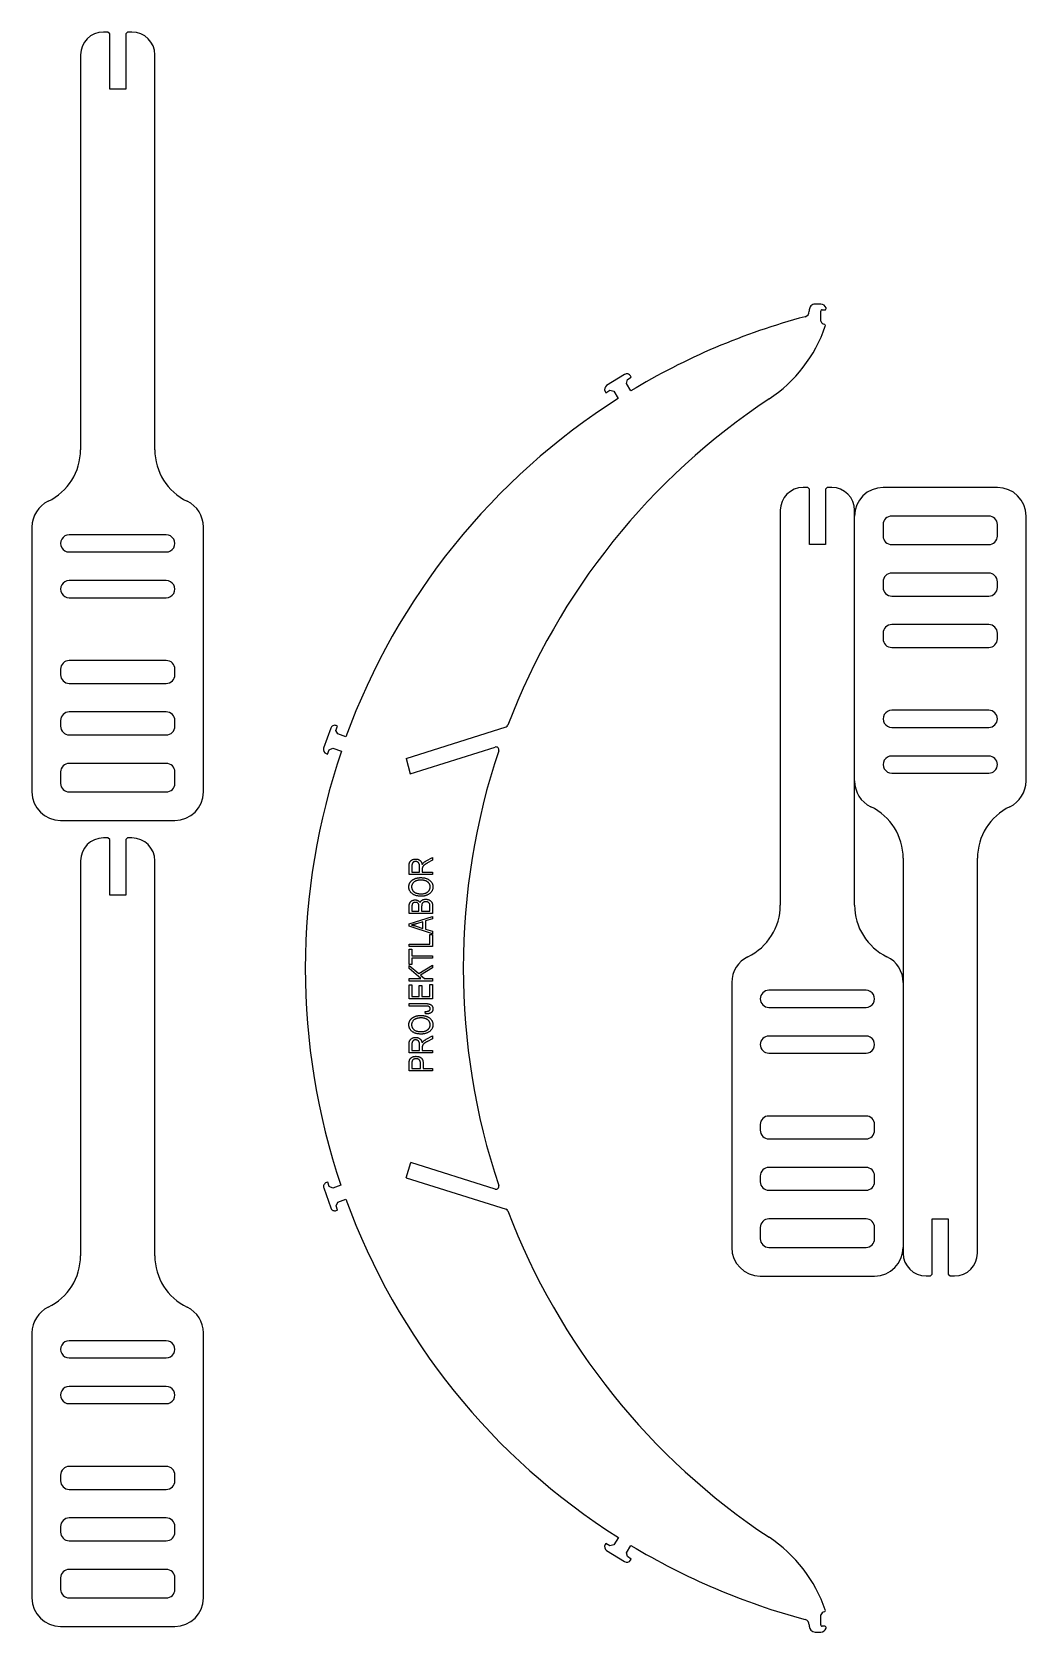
# Model space of a CAD drawing. Extents: x 11 to 185, y 6 to 286.
import ezdxf

# ---------------------------------------------------------------- set-up
doc = ezdxf.new("R2010")
doc.units = 0
doc.layers.get('0').update_dxf_attribs({"linetype": 'CONTINUOUS'})

msp = doc.modelspace()

# ---------------------------------------------------------------- linework, layer by layer
at = {"color": 7}
for points in [[(24.002405, 286.285748), (23.202411, 286.285748)], [(24.302416, 285.985748), (24.002405, 286.285748)], [(24.302416, 276.28575), (24.302416, 285.985748)], [(27.402406, 286.285748), (27.102422, 285.985748)], [(27.102422, 285.985748), (27.102422, 276.28575)], [(28.202401, 286.285748), (27.402406, 286.285748)], [(19.202413, 282.285748), (19.202413, 213.172609)], [(32.202398, 213.172609), (32.202398, 282.285748)], [(27.102422, 276.28575), (24.302416, 276.28575)], [(148.736817, 238.655365), (147.736819, 238.655365)], [(146.736819, 237.655364), (146.736819, 237.425745)], [(148.736817, 235.655365), (148.736817, 237.405365)], [(148.986819, 237.655364), (149.443924, 237.655364)], [(114.414475, 226.346292), (111.267629, 224.400178)], [(114.735666, 224.781255), (114.897927, 225.469494)], [(115.526349, 223.502727), (114.735666, 224.781255)], [(114.897927, 225.469494), (115.578326, 225.890275)], [(115.578326, 225.890275), (115.446834, 226.102899)], [(111.024236, 223.367822), (111.155731, 223.155197)], [(111.155731, 223.155197), (111.836131, 223.575977)], [(111.836131, 223.575977), (112.524394, 223.413711)], [(112.524394, 223.413711), (113.313401, 222.138009)], [(146.464322, 206.57763), (145.664327, 206.57763)], [(146.764333, 206.27763), (146.464322, 206.57763)], [(146.764333, 196.577632), (146.764333, 206.27763)], [(149.864323, 206.57763), (149.564339, 206.27763)], [(149.564339, 206.27763), (149.564339, 196.577632)], [(150.664317, 206.57763), (149.864323, 206.57763)], [(179.664318, 206.578823), (159.664305, 206.578823)], [(141.66433, 202.57763), (141.66433, 133.46449)], [(154.664315, 133.46449), (154.664315, 202.57763)], [(10.702409, 199.654103), (10.702409, 153.28575)], [(40.702402, 153.28575), (40.702402, 199.654103)], [(159.664305, 200.078823), (159.664305, 198.078824)], [(178.164315, 201.578823), (161.164307, 201.578823)], [(179.664318, 198.078824), (179.664318, 200.078823)], [(184.664308, 155.210469), (184.664308, 201.578823)], [(34.20241, 198.285749), (17.202401, 198.285749)], [(149.564339, 196.577632), (146.764333, 196.577632)], [(161.164307, 196.578825), (178.164315, 196.578825)], [(17.202401, 195.285748), (34.20241, 195.285748)], [(178.164315, 191.578824), (161.164307, 191.578824)], [(34.20241, 190.285749), (17.202401, 190.285749)], [(159.664305, 190.078824), (159.664305, 189.078824)], [(179.664318, 189.078824), (179.664318, 190.078824)], [(17.202401, 187.285749), (34.20241, 187.285749)], [(161.164307, 187.578824), (178.164315, 187.578824)], [(178.164315, 182.578823), (161.164307, 182.578823)], [(159.664305, 181.078824), (159.664305, 180.078823)], [(179.664318, 180.078823), (179.664318, 181.078824)], [(161.164307, 178.578824), (178.164315, 178.578824)], [(15.702399, 174.785748), (15.702399, 173.785749)], [(34.20241, 176.285749), (17.202401, 176.285749)], [(35.702412, 173.785749), (35.702412, 174.785748)], [(17.202401, 172.285749), (34.20241, 172.285749)], [(15.702399, 165.785748), (15.702399, 164.785749)], [(34.20241, 167.285749), (17.202401, 167.285749)], [(35.702412, 164.785749), (35.702412, 165.785748)], [(178.164315, 167.578824), (161.164307, 167.578824)], [(17.202401, 163.285749), (34.20241, 163.285749)], [(62.976747, 164.449352), (61.74641, 160.9599)], [(63.903217, 164.069675), (64.169234, 164.82415)], [(64.208501, 163.431865), (63.903217, 164.069675)], [(64.169234, 164.82415), (63.933462, 164.907282)], [(65.633529, 162.929419), (64.208501, 163.431865)], [(76.167837, 159.153738), (93.667379, 164.664588)], [(161.164307, 164.578822), (178.164315, 164.578822)], [(62.204341, 160.003188), (62.440114, 159.920056)], [(62.440114, 159.920056), (62.706134, 160.674531)], [(62.706134, 160.674531), (63.345195, 160.980418)], [(63.345195, 160.980418), (64.871158, 160.445741)], [(76.167837, 159.153738), (76.914735, 156.455194), (91.763458, 161.142751)], [(34.20241, 158.285748), (17.202401, 158.285748)], [(178.164315, 159.578825), (161.164307, 159.578825)], [(15.702399, 156.785748), (15.702399, 154.785749)], [(35.702412, 154.785749), (35.702412, 156.785748)], [(161.164307, 156.578823), (178.164315, 156.578823)], [(17.202401, 153.28575), (34.20241, 153.28575)], [(15.702399, 148.285749), (35.702412, 148.285749)], [(24.002415, 145.240416), (23.202421, 145.240416)], [(24.302426, 144.940416), (24.002415, 145.240416)], [(24.302426, 135.240418), (24.302426, 144.940416)], [(27.402417, 145.240416), (27.102432, 144.940416)], [(27.102432, 144.940416), (27.102432, 135.240418)], [(28.202411, 145.240416), (27.402417, 145.240416)], [(19.202424, 141.240416), (19.202424, 72.127276)], [(32.202408, 72.127276), (32.202408, 141.240416)], [(76.709638, 138.829541), (76.709638, 140.338844)], [(77.189946, 140.368864), (77.189946, 139.256481), (78.52414, 139.256481)], [(78.52414, 139.256481), (78.52414, 140.257961)], [(79.695725, 141.216909), (80.818948, 141.818129)], [(80.818948, 141.332817), (79.940049, 140.858345)], [(80.818948, 141.818129), (80.818948, 141.332817)], [(163.164319, 141.691965), (163.164319, 72.578824)], [(176.164304, 72.578824), (176.164304, 141.691965)], [(80.818948, 138.829541), (76.709638, 138.829541)], [(79.004448, 139.800999), (79.004448, 139.256481)], [(79.004448, 139.256481), (80.818948, 139.256481)], [(80.818948, 139.256481), (80.818948, 138.829541)], [(27.102432, 135.240418), (24.302426, 135.240418)], [(76.709638, 131.998481), (76.709638, 133.272633)], [(80.818948, 131.998481), (76.709638, 131.998481)], [(77.189946, 133.124204), (77.189946, 132.425421), (78.417404, 132.425421), (78.417404, 133.17924)], [(78.897713, 133.212593), (78.897713, 132.425421), (80.338639, 132.425421)], [(80.338639, 132.425421), (80.338639, 133.272633)], [(80.818948, 133.26346), (80.818948, 131.998481)], [(76.709638, 130.204826), (80.818948, 131.51817)], [(76.709638, 129.788726), (76.709638, 130.204826)], [(80.818948, 128.476216), (76.709638, 129.788726)], [(77.915413, 129.806236), (79.111184, 129.41932)], [(79.111184, 130.574232), (77.982122, 130.230676)], [(79.111184, 129.41932), (79.111184, 130.574232)], [(80.818948, 131.074554), (79.591493, 130.715154)], [(79.591493, 130.715154), (79.591493, 129.279231)], [(79.591493, 129.279231), (80.818948, 128.920668)], [(80.818948, 131.51817), (80.818948, 131.074554)], [(80.818948, 128.920668), (80.818948, 128.476216)], [(76.709638, 126.661714), (80.338639, 126.661714)], [(76.709638, 126.234772), (76.709638, 126.661714)], [(80.818948, 126.234772), (76.709638, 126.234772)], [(80.338639, 126.661714), (80.338639, 128.36948)], [(80.338639, 128.36948), (80.818948, 128.36948)], [(80.818948, 128.36948), (80.818948, 126.234772)], [(76.709638, 125.754463), (77.189946, 125.754463)], [(76.709638, 123.086082), (76.709638, 125.754463)], [(77.189946, 125.754463), (77.189946, 124.633743)], [(77.189946, 124.633743), (80.818948, 124.633743)], [(77.189946, 124.206801), (77.189946, 123.086082)], [(80.818948, 124.206801), (77.189946, 124.206801)], [(80.818948, 124.633743), (80.818948, 124.206801)], [(77.189946, 123.086082), (76.709638, 123.086082)], [(76.709638, 122.91764), (78.376545, 121.498394)], [(76.709638, 122.373956), (76.709638, 122.91764)], [(78.756788, 120.631169), (76.709638, 122.373956)], [(76.709638, 120.631169), (78.756788, 120.631169)], [(76.709638, 120.204227), (76.709638, 120.631169)], [(78.376545, 121.498394), (80.818948, 122.979346)], [(80.818948, 122.489031), (78.713428, 121.211541)], [(78.713428, 121.211541), (79.394698, 120.631169)], [(79.394698, 120.631169), (80.818948, 120.631169)], [(80.818948, 122.979346), (80.818948, 122.489031)], [(80.818948, 120.631169), (80.818948, 120.204227)], [(80.818948, 120.204227), (76.709638, 120.204227)], [(76.709638, 119.510447), (77.189946, 119.510447)], [(76.709638, 117.055534), (76.709638, 119.510447)], [(77.189946, 119.510447), (77.189946, 117.482477)], [(78.470771, 119.403711), (78.951079, 119.403711)], [(78.470771, 117.482477), (78.470771, 119.403711)], [(78.951079, 119.403711), (78.951079, 117.482477)], [(80.338639, 117.482477), (80.338639, 119.563816)], [(80.338639, 119.563816), (80.818948, 119.563816)], [(80.818948, 119.563816), (80.818948, 117.055534)], [(133.164326, 119.945985), (133.164326, 73.577632)], [(156.664327, 118.577632), (139.664318, 118.577632)], [(80.818948, 117.055534), (76.709638, 117.055534)], [(76.709638, 116.255019), (79.498933, 116.255019)], [(76.709638, 115.828079), (76.709638, 116.255019)], [(79.531453, 115.828079), (76.709638, 115.828079)], [(77.189946, 117.482477), (78.470771, 117.482477)], [(78.951079, 117.482477), (80.338639, 117.482477)], [(79.591493, 114.44052), (79.538124, 114.867462)], [(139.664318, 115.57763), (156.664327, 115.57763)], [(79.695725, 109.996827), (80.818948, 110.598047)], [(80.818948, 110.112735), (79.940049, 109.638263)], [(80.818948, 110.598047), (80.818948, 110.112735)], [(156.664327, 110.577632), (139.664318, 110.577632)], [(76.709638, 107.60946), (76.709638, 109.118762)], [(80.818948, 107.60946), (76.709638, 107.60946)], [(77.189946, 109.148782), (77.189946, 108.036399), (78.52414, 108.036399)], [(78.52414, 108.036399), (78.52414, 109.037879)], [(79.004448, 108.580917), (79.004448, 108.036399)], [(79.004448, 108.036399), (80.818948, 108.036399)], [(80.818948, 108.036399), (80.818948, 107.60946)], [(139.664318, 107.57763), (156.664327, 107.57763)], [(76.709638, 104.460767), (76.709638, 105.726581)], [(80.818948, 104.460767), (76.709638, 104.460767)], [(77.189946, 105.773278), (77.189946, 104.887709)], [(77.189946, 104.887709), (78.684242, 104.887709)], [(78.684242, 104.887709), (78.684242, 105.781617)], [(79.16455, 105.754931), (79.16455, 104.887709)], [(79.16455, 104.887709), (80.818948, 104.887709)], [(80.818948, 104.887709), (80.818948, 104.460767)], [(156.664327, 96.577631), (139.664318, 96.577631)], [(138.164316, 95.077631), (138.164316, 94.07763)], [(139.664318, 92.577631), (156.664327, 92.577631)], [(158.164329, 94.07763), (158.164329, 95.077631)], [(76.167837, 85.77726), (77.009813, 88.447668)], [(91.761112, 83.796602), (77.009813, 88.447668)], [(156.664327, 87.57763), (139.664318, 87.57763)], [(62.452136, 85.019086), (62.216363, 84.935956)], [(62.718156, 84.264611), (62.452136, 85.019086)], [(63.355963, 83.959324), (62.718156, 84.264611)], [(64.770606, 84.458111), (63.355963, 83.959324)], [(76.167837, 85.77726), (93.670861, 80.258578)], [(138.164316, 86.077631), (138.164316, 85.07763)], [(158.164329, 85.07763), (158.164329, 86.077631)], [(61.758433, 83.979242), (62.988769, 80.48979)], [(63.91524, 80.869469), (64.220524, 81.507277)], [(64.220524, 81.507277), (65.635166, 82.006064)], [(139.664318, 83.57763), (156.664327, 83.57763)], [(64.181257, 80.114991), (63.91524, 80.869469)], [(63.945484, 80.031862), (64.181257, 80.114991)], [(156.664327, 78.57763), (139.664318, 78.57763)], [(168.264295, 78.578822), (171.064301, 78.578822)], [(168.264295, 68.878824), (168.264295, 78.578822)], [(171.064301, 78.578822), (171.064301, 68.878824)], [(138.164316, 77.07763), (138.164316, 75.077631)], [(158.164329, 75.077631), (158.164329, 77.07763)], [(139.664318, 73.577632), (156.664327, 73.577632)], [(138.164316, 68.577631), (158.164329, 68.577631)], [(167.164316, 68.578824), (167.96431, 68.578824)], [(167.96431, 68.578824), (168.264295, 68.878824)], [(171.064301, 68.878824), (171.364312, 68.578824)], [(171.364312, 68.578824), (172.164306, 68.578824)], [(10.70242, 58.60877), (10.70242, 12.240417)], [(34.20242, 57.240416), (17.202412, 57.240416)], [(40.702413, 12.240417), (40.702413, 58.60877)], [(17.202412, 54.240416), (34.20242, 54.240416)], [(34.20242, 49.240416), (17.202412, 49.240416)], [(17.202412, 46.240416), (34.20242, 46.240416)], [(15.70241, 33.740416), (15.70241, 32.740416)], [(34.20242, 35.240416), (17.202412, 35.240416)], [(35.702423, 32.740416), (35.702423, 33.740416)], [(17.202412, 31.240416), (34.20242, 31.240416)], [(34.20242, 26.240416), (17.202412, 26.240416)], [(15.70241, 24.740416), (15.70241, 23.740416)], [(35.702423, 23.740416), (35.702423, 24.740416)], [(113.332551, 22.786818), (112.52975, 21.519597)], [(17.202412, 22.240416), (34.20242, 22.240416)], [(111.15652, 21.780978), (111.025027, 21.568359)], [(111.832237, 21.363095), (111.15652, 21.780978)], [(111.268417, 20.536008), (114.415266, 18.589892)], [(112.52975, 21.519597), (111.832237, 21.363095)], [(114.736457, 20.154929), (115.52542, 21.43067)], [(114.898718, 19.466694), (114.736457, 20.154929)], [(34.20242, 17.240415), (17.202412, 17.240415)], [(115.579115, 19.045901), (114.898718, 19.466694)], [(115.447622, 18.833282), (115.579115, 19.045901)], [(15.70241, 15.740416), (15.70241, 13.740417)], [(35.702423, 13.740417), (35.702423, 15.740416)], [(17.202412, 12.240417), (34.20242, 12.240417)], [(148.736817, 7.526551), (148.736817, 9.276558)], [(15.70241, 7.240417), (35.702423, 7.240417)], [(146.736819, 7.506284), (146.736819, 7.276547)], [(147.736819, 6.276554), (148.736817, 6.276554)], [(149.443924, 7.276547), (148.986819, 7.276547)]]:
    msp.add_lwpolyline(points, dxfattribs=at)
for points in [[(23.202411, 286.285748), (20.993273, 286.285747), (19.202413, 284.494886), (19.202413, 282.285748)], [(32.202398, 282.285748), (32.202398, 284.494886), (30.411538, 286.285747), (28.202401, 286.285748)], [(147.029712, 238.362471), (146.842176, 238.174934), (146.736819, 237.920582), (146.736819, 237.655364)], [(147.736819, 238.655365), (147.471604, 238.655365), (147.217249, 238.550008), (147.029712, 238.362471)], [(149.679628, 237.988697), (149.538367, 238.388244), (149.160603, 238.655365), (148.736817, 238.655365)], [(145.995178, 236.459699), (135.280429, 233.59414), (125.023203, 229.232219), (115.526349, 223.502727)], [(145.995178, 236.459699), (146.432588, 236.576679), (146.736819, 236.972964), (146.736819, 237.425745)], [(148.810041, 237.582141), (148.763157, 237.535256), (148.736817, 237.471669), (148.736817, 237.405365)], [(148.736817, 235.655365), (148.862209, 235.396153), (149.093253, 235.203571), (149.370812, 235.126916)], [(148.986819, 237.655364), (148.920515, 237.655364), (148.856925, 237.629038), (148.810041, 237.582141)], [(149.443924, 237.655364), (149.525082, 237.655364), (149.601193, 237.694761), (149.64805, 237.761025)], [(149.64805, 237.761025), (149.694905, 237.82729), (149.706679, 237.912179), (149.679628, 237.988697)], [(139.689176, 222.065318), (144.288322, 225.108944), (147.751964, 229.587948), (149.540743, 234.804852)], [(149.525368, 235.002601), (149.493195, 235.063577), (149.437267, 235.108562), (149.370812, 235.126916)], [(149.540743, 234.804852), (149.5631, 234.870069), (149.557544, 234.941625), (149.525371, 235.002601)], [(111.267629, 224.400178), (110.915342, 224.182312), (110.80637, 223.720109), (111.024236, 223.367822)], [(114.981061, 226.438407), (114.787458, 226.48405), (114.583649, 226.450921), (114.414475, 226.346292)], [(115.446834, 226.102899), (115.34221, 226.272074), (115.174668, 226.392761), (114.981061, 226.438407)], [(113.313401, 222.138009), (91.323901, 208.201783), (74.560322, 187.384867), (65.633529, 162.929419)], [(139.689176, 222.065318), (118.857649, 208.279409), (102.872987, 188.308781), (93.984471, 164.963586)], [(13.535753, 204.160271), (16.999617, 205.825778), (19.202414, 209.329138), (19.202413, 213.172609)], [(32.202398, 213.172609), (32.202402, 209.329132), (34.40521, 205.82577), (37.869085, 204.160271)], [(145.664327, 206.57763), (143.45519, 206.577629), (141.66433, 204.786768), (141.66433, 202.57763)], [(154.664315, 202.57763), (154.664315, 204.786768), (152.873455, 206.577629), (150.664317, 206.57763)], [(159.664305, 206.578823), (156.902885, 206.578818), (154.664314, 204.340243), (154.664315, 201.578823)], [(184.664308, 201.578823), (184.664308, 204.340243), (182.425738, 206.578818), (179.664318, 206.578823)], [(13.535753, 204.160271), (11.803815, 203.327522), (10.702411, 201.575841), (10.702409, 199.654103)], [(40.702402, 199.654103), (40.702405, 201.575835), (39.601012, 203.327514), (37.869085, 204.160271)], [(160.103645, 201.139484), (159.82234, 200.858179), (159.664305, 200.476648), (159.664305, 200.078823)], [(161.164307, 201.578823), (160.766482, 201.578823), (160.384951, 201.420788), (160.103645, 201.139484)], [(179.224977, 201.139484), (178.943672, 201.420788), (178.56214, 201.578823), (178.164315, 201.578823)], [(179.664318, 200.078823), (179.664318, 200.476648), (179.506282, 200.858179), (179.224977, 201.139484)], [(15.903363, 197.535748), (15.635414, 197.071647), (15.635414, 196.49985), (15.903363, 196.035748)], [(17.202401, 198.285749), (16.666503, 198.285749), (16.171312, 197.99985), (15.903363, 197.535748)], [(15.903363, 196.035748), (16.171312, 195.571647), (16.666503, 195.285748), (17.202401, 195.285748)], [(35.501448, 197.535748), (35.233499, 197.99985), (34.738308, 198.285749), (34.20241, 198.285749)], [(34.20241, 195.285748), (34.738308, 195.285748), (35.233499, 195.571647), (35.501448, 196.035748)], [(35.501448, 196.035748), (35.769397, 196.49985), (35.769397, 197.071647), (35.501448, 197.535748)], [(159.664305, 198.078824), (159.664305, 197.680999), (159.82234, 197.299468), (160.103645, 197.018163)], [(160.103645, 197.018163), (160.384951, 196.736859), (160.766482, 196.578824), (161.164307, 196.578825)], [(178.164315, 196.578825), (178.56214, 196.578824), (178.943672, 196.736859), (179.224977, 197.018163)], [(179.224977, 197.018163), (179.506282, 197.299468), (179.664318, 197.680999), (179.664318, 198.078824)], [(160.103645, 191.139485), (159.82234, 190.858181), (159.664305, 190.476649), (159.664305, 190.078824)], [(161.164307, 191.578824), (160.766482, 191.578825), (160.384951, 191.42079), (160.103645, 191.139485)], [(179.224977, 191.139485), (178.943672, 191.42079), (178.56214, 191.578825), (178.164315, 191.578824)], [(179.664318, 190.078824), (179.664318, 190.476649), (179.506282, 190.858181), (179.224977, 191.139485)], [(15.903363, 189.535749), (15.635414, 189.071647), (15.635414, 188.49985), (15.903363, 188.035749)], [(17.202401, 190.285749), (16.666503, 190.285749), (16.171312, 189.99985), (15.903363, 189.535749)], [(15.903363, 188.035749), (16.171312, 187.571647), (16.666503, 187.285749), (17.202401, 187.285749)], [(35.501448, 189.535749), (35.233499, 189.99985), (34.738308, 190.285749), (34.20241, 190.285749)], [(34.20241, 187.285749), (34.738308, 187.285749), (35.233499, 187.571647), (35.501448, 188.035749)], [(35.501448, 188.035749), (35.769397, 188.49985), (35.769397, 189.071647), (35.501448, 189.535749)], [(159.664305, 189.078824), (159.664305, 188.680999), (159.82234, 188.299467), (160.103645, 188.018163)], [(160.103645, 188.018163), (160.384951, 187.736858), (160.766482, 187.578823), (161.164307, 187.578824)], [(178.164315, 187.578824), (178.56214, 187.578823), (178.943672, 187.736858), (179.224977, 188.018163)], [(179.224977, 188.018163), (179.506282, 188.299467), (179.664318, 188.680999), (179.664318, 189.078824)], [(160.103645, 182.139485), (159.82234, 181.85818), (159.664305, 181.476649), (159.664305, 181.078824)], [(161.164307, 182.578823), (160.766482, 182.578824), (160.384951, 182.420789), (160.103645, 182.139485)], [(179.224977, 182.139485), (178.943672, 182.420789), (178.56214, 182.578824), (178.164315, 182.578823)], [(179.664318, 181.078824), (179.664318, 181.476649), (179.506282, 181.85818), (179.224977, 182.139485)], [(159.664305, 180.078823), (159.664305, 179.680998), (159.82234, 179.299467), (160.103645, 179.018162)], [(179.224977, 179.018162), (179.506282, 179.299467), (179.664318, 179.680998), (179.664318, 180.078823)], [(160.103645, 179.018162), (160.384951, 178.736858), (160.766482, 178.578823), (161.164307, 178.578824)], [(178.164315, 178.578824), (178.56214, 178.578823), (178.943672, 178.736858), (179.224977, 179.018162)], [(16.14174, 175.84641), (15.860435, 175.565105), (15.702399, 175.183574), (15.702399, 174.785748)], [(15.702399, 173.785749), (15.702399, 173.387923), (15.860435, 173.006392), (16.14174, 172.725088)], [(17.202401, 176.285749), (16.804576, 176.285749), (16.423045, 176.127714), (16.14174, 175.84641)], [(35.263071, 175.84641), (34.981766, 176.127714), (34.600235, 176.285749), (34.20241, 176.285749)], [(35.702412, 174.785748), (35.702412, 175.183574), (35.544377, 175.565105), (35.263071, 175.84641)], [(35.263071, 172.725088), (35.544376, 173.006392), (35.702412, 173.387923), (35.702412, 173.785749)], [(16.14174, 172.725088), (16.423045, 172.443783), (16.804576, 172.285748), (17.202401, 172.285749)], [(34.20241, 172.285749), (34.600235, 172.285748), (34.981766, 172.443783), (35.263071, 172.725088)], [(16.14174, 166.84641), (15.860435, 166.565105), (15.702399, 166.183574), (15.702399, 165.785748)], [(17.202401, 167.285749), (16.804576, 167.285749), (16.423045, 167.127714), (16.14174, 166.84641)], [(35.263071, 166.84641), (34.981766, 167.127714), (34.600235, 167.285749), (34.20241, 167.285749)], [(35.702412, 165.785748), (35.702412, 166.183574), (35.544377, 166.565105), (35.263071, 166.84641)], [(159.865268, 166.828824), (159.597319, 166.364722), (159.597319, 165.792925), (159.865268, 165.328823)], [(161.164307, 167.578824), (160.628408, 167.578824), (160.133217, 167.292926), (159.865268, 166.828824)], [(159.865268, 165.328823), (160.133217, 164.864721), (160.628408, 164.578822), (161.164307, 164.578822)], [(179.664316, 166.078823), (179.664316, 166.907251), (178.992743, 167.578824), (178.164315, 167.578824)], [(178.164315, 164.578822), (178.992743, 164.578823), (179.664316, 165.250396), (179.664316, 166.078823)], [(15.702399, 164.785749), (15.702399, 164.387923), (15.860435, 164.006392), (16.14174, 163.725088)], [(16.14174, 163.725088), (16.423045, 163.443783), (16.804576, 163.285748), (17.202401, 163.285749)], [(34.20241, 163.285749), (34.600235, 163.285748), (34.981766, 163.443783), (35.263071, 163.725088)], [(35.263071, 163.725088), (35.544376, 164.006392), (35.702412, 164.387923), (35.702412, 164.785749)], [(63.360263, 164.876458), (63.180844, 164.790583), (63.04289, 164.636947), (62.976747, 164.449352)], [(63.933462, 164.907282), (63.745867, 164.973425), (63.539682, 164.962339), (63.360263, 164.876458)], [(93.667379, 164.664588), (93.813238, 164.71052), (93.930057, 164.820674), (93.984471, 164.963586)], [(64.871158, 160.445741), (56.460242, 135.820456), (56.424891, 109.10557), (64.770606, 84.458111)], [(61.74641, 160.9599), (61.608676, 160.569259), (61.813699, 160.140925), (62.204341, 160.003188)], [(92.387939, 160.506693), (84.095365, 135.826783), (84.094529, 109.113113), (92.385557, 84.432682)], [(92.270763, 161.016235), (92.138939, 161.150506), (91.942894, 161.199396), (91.763458, 161.142751)], [(92.387939, 160.506693), (92.447869, 160.685059), (92.402597, 160.881967), (92.270763, 161.016235)], [(16.14174, 157.846409), (15.860435, 157.565104), (15.702399, 157.183573), (15.702399, 156.785748)], [(17.202401, 158.285748), (16.804576, 158.285748), (16.423045, 158.127713), (16.14174, 157.846409)], [(35.263071, 157.846409), (34.981766, 158.127713), (34.600235, 158.285748), (34.20241, 158.285748)], [(35.702412, 156.785748), (35.702412, 157.183573), (35.544376, 157.565104), (35.263071, 157.846409)], [(159.865268, 158.828824), (159.597319, 158.364722), (159.597319, 157.792925), (159.865268, 157.328823)], [(161.164307, 159.578825), (160.628408, 159.578825), (160.133217, 159.292926), (159.865268, 158.828824)], [(159.865268, 157.328823), (160.133217, 156.864721), (160.628408, 156.578823), (161.164307, 156.578823)], [(179.664316, 158.078824), (179.664316, 158.907251), (178.992743, 159.578824), (178.164315, 159.578825)], [(178.164315, 156.578823), (178.992743, 156.578823), (179.664316, 157.250396), (179.664316, 158.078824)], [(15.702399, 154.785749), (15.702399, 154.387924), (15.860435, 154.006393), (16.14174, 153.725088)], [(35.263071, 153.725088), (35.544376, 154.006393), (35.702412, 154.387924), (35.702412, 154.785749)], [(154.664315, 155.210469), (154.664312, 153.288736), (155.765705, 151.537057), (157.497632, 150.7043)], [(181.830964, 150.7043), (183.562902, 151.537049), (184.664306, 153.28873), (184.664308, 155.210469)], [(10.702409, 153.28575), (10.702409, 150.52433), (12.940979, 148.285755), (15.702399, 148.285749)], [(16.14174, 153.725088), (16.423045, 153.443784), (16.804576, 153.285749), (17.202401, 153.28575)], [(34.20241, 153.28575), (34.600235, 153.285749), (34.981766, 153.443784), (35.263071, 153.725088)], [(35.702412, 148.285749), (38.463832, 148.285755), (40.702402, 150.52433), (40.702402, 153.28575)], [(163.164319, 141.691965), (163.164314, 145.535441), (160.961506, 149.038801), (157.497632, 150.7043)], [(181.830964, 150.7043), (178.3671, 149.038794), (176.164303, 145.535435), (176.164304, 141.691965)], [(23.202421, 145.240416), (20.993283, 145.240415), (19.202424, 143.449554), (19.202424, 141.240416)], [(32.202408, 141.240416), (32.202408, 143.449554), (30.411549, 145.240415), (28.202411, 145.240416)], [(76.709638, 140.338844), (76.709857, 140.376933), (76.710167, 140.415023), (76.711225, 140.453086)], [(76.711225, 140.453086), (76.712284, 140.488696), (76.7144, 140.524282), (76.717073, 140.559821)], [(76.717073, 140.559821), (76.719454, 140.59295), (76.722549, 140.626036), (76.726254, 140.659051)], [(76.726254, 140.659051), (76.729693, 140.689721), (76.733688, 140.720333), (76.738768, 140.750776)], [(76.738768, 140.750776), (76.743425, 140.77874), (76.748981, 140.806564), (76.755437, 140.834162)], [(76.755437, 140.834162), (76.761337, 140.859377), (76.768031, 140.884394), (76.77544, 140.909211)], [(76.77544, 140.909211), (76.782345, 140.93231), (76.789886, 140.955209), (76.798802, 140.977588)], [(76.798802, 140.977588), (76.806925, 140.99804), (76.816185, 141.018058), (76.826319, 141.037627)], [(76.826319, 141.037627), (76.845792, 141.075264), (76.868441, 141.111266), (76.893862, 141.145196)], [(76.893862, 141.145196), (76.919976, 141.180068), (76.949041, 141.212749), (76.980584, 141.242758)], [(76.980584, 141.242758), (77.013819, 141.274376), (77.04982, 141.303025), (77.08732, 141.329481)], [(77.08732, 141.329481), (77.127642, 141.357932), (77.169698, 141.38385), (77.213235, 141.407033)], [(77.192444, 140.459766), (77.190857, 140.429501), (77.190327, 140.399187), (77.190063, 140.368874)], [(77.200779, 140.544822), (77.196757, 140.516617), (77.194032, 140.488214), (77.192444, 140.459766)], [(77.21496, 140.624038), (77.209483, 140.597765), (77.204562, 140.571378), (77.200779, 140.544822)], [(77.213235, 141.407033), (77.258728, 141.431242), (77.305837, 141.452491), (77.354157, 141.470406)], [(77.233296, 140.698254), (77.225861, 140.673886), (77.220146, 140.649004), (77.21496, 140.624038)], [(77.258325, 140.765797), (77.248827, 140.743704), (77.240307, 140.721212), (77.233296, 140.698254)], [(77.288345, 140.827503), (77.277259, 140.8075), (77.267364, 140.786834), (77.258325, 140.765797)], [(77.324201, 140.884206), (77.311131, 140.866029), (77.299172, 140.847074), (77.288345, 140.827503)], [(77.365061, 140.934238), (77.350403, 140.918469), (77.336785, 140.901703), (77.324201, 140.884206)], [(77.354157, 141.470406), (77.403664, 141.488768), (77.454437, 141.503624), (77.505922, 141.515435)], [(77.410924, 140.978434), (77.394969, 140.964385), (77.37951, 140.949793), (77.365061, 140.934238)], [(77.46012, 141.017624), (77.442923, 141.005639), (77.42668, 140.992304), (77.410924, 140.978434)], [(77.514323, 141.050147), (77.495643, 141.040331), (77.477403, 141.029668), (77.46012, 141.017624)], [(77.505922, 141.515435), (77.559514, 141.527739), (77.613878, 141.536708), (77.668527, 141.542119)], [(77.571859, 141.07683), (77.552227, 141.069025), (77.533055, 141.060003), (77.514323, 141.050147)], [(77.634399, 141.097679), (77.613206, 141.091779), (77.592277, 141.084953), (77.571859, 141.07683)], [(77.700275, 141.112681), (77.678076, 141.108845), (77.656111, 141.103738), (77.634399, 141.097679)], [(77.668527, 141.542119), (77.72613, 141.547807), (77.784052, 141.549553), (77.841972, 141.5513)], [(77.770321, 141.121016), (77.746852, 141.119428), (77.723447, 141.116677), (77.700275, 141.112681)], [(77.844534, 141.124349), (77.819769, 141.123556), (77.795027, 141.122762), (77.770321, 141.121016)], [(77.842033, 141.551292), (77.880416, 141.550498), (77.918799, 141.54944), (77.957109, 141.547111)], [(77.947099, 141.118515), (77.913132, 141.12259), (77.878832, 141.123463), (77.844531, 141.124363)], [(78.042992, 141.099333), (78.011462, 141.107879), (77.979431, 141.114626), (77.947099, 141.118515)], [(77.957109, 141.547111), (77.993626, 141.544995), (78.030081, 141.541317), (78.066344, 141.536263)], [(78.133051, 141.06848), (78.10391, 141.081048), (78.073687, 141.091023), (78.042992, 141.099333)], [(78.066344, 141.536263), (78.101357, 141.531395), (78.136189, 141.525177), (78.170577, 141.517081)], [(78.216437, 141.024287), (78.189767, 141.041061), (78.161941, 141.056031), (78.133051, 141.06848)], [(78.170577, 141.517081), (78.203467, 141.509355), (78.23595, 141.499936), (78.268139, 141.489564)], [(78.290653, 140.970084), (78.26729, 140.989928), (78.242409, 141.007954), (78.216437, 141.024287)], [(78.268139, 141.489564), (78.299723, 141.479404), (78.331026, 141.468345), (78.361535, 141.455375)], [(78.354026, 140.907545), (78.3345, 140.929955), (78.313291, 140.950862), (78.290653, 140.970084)], [(78.407395, 140.835832), (78.391493, 140.861073), (78.373618, 140.885052), (78.354026, 140.907545)], [(78.361535, 141.455375), (78.391163, 141.442781), (78.420042, 141.428411), (78.448257, 141.412848)], [(78.449921, 140.754946), (78.437856, 140.782936), (78.423648, 140.810035), (78.407395, 140.835832)], [(78.448257, 141.412848), (78.476245, 141.397397), (78.503579, 141.380805), (78.529976, 141.362816)], [(78.482441, 140.660717), (78.473737, 140.692814), (78.4631, 140.724413), (78.449921, 140.754946)], [(78.505804, 140.546478), (78.500116, 140.584949), (78.492628, 140.623176), (78.482441, 140.660717)], [(78.519139, 140.412226), (78.516493, 140.457126), (78.512366, 140.501967), (78.505804, 140.546478)], [(78.52414, 140.257961), (78.523081, 140.309409), (78.522023, 140.360857), (78.519139, 140.412226)], [(78.529976, 141.362816), (78.556197, 141.34493), (78.58152, 141.325689), (78.605859, 141.305279)], [(78.605859, 141.305279), (78.63028, 141.284801), (78.653733, 141.263131), (78.675902, 141.240237)], [(78.675902, 141.240237), (78.697968, 141.217456), (78.718778, 141.193432), (78.738444, 141.168524)], [(78.738444, 141.168524), (78.758579, 141.143018), (78.777515, 141.116584), (78.795147, 141.089305)], [(78.795147, 141.089305), (78.813139, 141.061474), (78.82976, 141.032767), (78.845177, 141.003419)], [(78.845177, 141.003419), (78.861026, 140.973238), (78.87561, 140.94238), (78.88854, 140.910857)], [(78.88854, 140.910857), (78.901981, 140.878078), (78.913649, 140.844579), (78.924396, 140.810794)], [(78.924396, 140.810794), (78.935614, 140.775552), (78.945827, 140.739995), (78.954416, 140.704059)], [(78.954416, 140.704059), (78.963385, 140.666533), (78.970582, 140.628592), (78.977752, 140.590653)], [(78.977763, 140.590674), (78.993267, 140.618678), (79.008751, 140.646681), (79.025295, 140.67406)], [(79.017797, 140.011967), (79.012849, 139.97937), (79.0097, 139.946493), (79.007795, 139.913571)], [(79.035312, 140.097856), (79.02801, 140.069525), (79.022189, 140.040857), (79.017797, 140.011967)], [(79.025295, 140.67406), (79.040244, 140.698799), (79.05605, 140.723032), (79.072825, 140.746606)], [(79.058648, 140.170402), (79.049097, 140.146854), (79.041636, 140.122489), (79.035312, 140.097856)], [(79.092004, 140.237112), (79.079357, 140.21568), (79.068007, 140.193439), (79.058648, 140.170402)], [(79.072825, 140.746606), (79.087985, 140.767905), (79.103948, 140.788688), (79.121191, 140.808313)], [(79.137867, 140.304657), (79.121225, 140.283094), (79.105847, 140.260583), (79.092004, 140.237112)], [(79.121191, 140.808313), (79.136616, 140.825881), (79.153089, 140.842531), (79.169554, 140.859179)], [(79.19707, 140.373033), (79.176248, 140.351205), (79.156293, 140.328528), (79.137867, 140.304657)], [(79.169554, 140.859179), (79.209747, 140.892479), (79.249942, 140.92578), (79.291299, 140.957577)], [(79.268783, 140.442246), (79.243992, 140.4201), (79.220012, 140.397087), (79.19707, 140.373033)], [(79.312979, 140.479769), (79.297898, 140.467704), (79.283203, 140.45511), (79.268783, 140.442246)], [(79.291299, 140.957577), (79.333122, 140.989732), (79.376132, 141.02035), (79.419715, 141.050136)], [(79.368848, 140.521462), (79.349851, 140.508074), (79.331121, 140.494287), (79.312979, 140.479769)], [(79.435558, 140.566491), (79.413121, 140.551807), (79.39079, 140.536908), (79.368848, 140.521462)], [(79.419715, 141.050136), (79.46372, 141.080209), (79.508308, 141.109435), (79.553967, 141.136859)], [(79.513941, 140.616524), (79.487588, 140.600199), (79.461492, 140.58347), (79.435558, 140.566491)], [(79.604, 140.670724), (79.573797, 140.65297), (79.54372, 140.634987), (79.513941, 140.616524)], [(79.553967, 141.136859), (79.600478, 141.164791), (79.648103, 141.19085), (79.695725, 141.216909)], [(79.704898, 140.729096), (79.671135, 140.709861), (79.637493, 140.690425), (79.604, 140.670724)], [(79.816637, 140.791636), (79.77922, 140.771104), (79.741988, 140.750221), (79.704898, 140.729096)], [(79.940049, 140.858345), (79.898838, 140.836253), (79.857629, 140.814139), (79.816637, 140.791636)], [(76.753815, 137.202661), (76.766886, 137.236313), (76.781409, 137.26941), (76.797175, 137.30189)], [(76.797175, 137.30189), (76.812971, 137.33445), (76.830039, 137.366388), (76.848041, 137.397786)], [(76.848041, 137.397786), (76.86643, 137.429848), (76.885795, 137.461347), (76.906414, 137.492015)], [(76.906414, 137.492015), (76.927157, 137.522883), (76.949186, 137.552911), (76.97229, 137.582071)], [(76.97229, 137.582071), (76.995679, 137.611593), (77.020182, 137.640226), (77.045669, 137.66796)], [(77.045669, 137.66796), (77.071334, 137.6959), (77.098014, 137.722927), (77.125722, 137.748846)], [(77.125722, 137.748846), (77.153929, 137.775225), (77.183213, 137.800468), (77.213277, 137.824728)], [(77.213277, 137.824728), (77.243874, 137.849414), (77.27528, 137.873097), (77.307503, 137.895607)], [(77.325035, 137.276877), (77.29442, 137.231765), (77.266549, 137.184807), (77.242482, 137.135952)], [(77.307503, 137.895607), (77.340627, 137.918732), (77.374612, 137.94065), (77.409236, 137.961483)], [(77.426767, 137.406959), (77.389749, 137.366208), (77.355988, 137.322488), (77.325035, 137.276877)], [(77.409236, 137.961483), (77.444753, 137.982862), (77.480938, 138.003092), (77.517638, 138.022356)], [(77.544343, 137.518698), (77.50262, 137.484143), (77.463123, 137.446985), (77.426767, 137.406959)], [(77.517638, 138.022356), (77.55573, 138.042358), (77.594375, 138.061284), (77.633547, 138.079059)], [(77.677761, 137.61376), (77.630883, 137.585841), (77.586478, 137.553596), (77.544343, 137.518698)], [(77.633547, 138.079059), (77.673602, 138.097236), (77.71421, 138.11419), (77.755292, 138.129925)], [(77.827023, 137.690476), (77.776403, 137.666425), (77.725783, 137.642359), (77.677761, 137.61376)], [(77.755292, 138.129925), (77.797332, 138.146012), (77.839869, 138.160842), (77.882874, 138.174118)], [(77.931256, 137.732285), (77.896244, 137.719056), (77.861634, 137.704829), (77.827023, 137.690592)], [(77.882874, 138.174118), (77.926946, 138.187718), (77.97151, 138.19973), (78.016293, 138.210808)], [(78.038828, 137.768975), (78.002567, 137.757995), (77.966705, 137.745665), (77.931256, 137.732285)], [(78.016293, 138.210808), (78.062458, 138.222238), (78.108855, 138.232716), (78.155549, 138.241664)], [(78.14973, 137.798995), (78.112549, 137.789761), (78.075483, 137.780077), (78.038828, 137.768975)], [(78.263972, 137.824844), (78.225661, 137.817357), (78.187635, 137.808414), (78.14973, 137.798995)], [(78.155549, 138.241664), (78.203391, 138.250818), (78.251542, 138.258359), (78.29981, 138.265)], [(78.381548, 137.844027), (78.342196, 137.838603), (78.302937, 137.832464), (78.263972, 137.824844)], [(78.29981, 138.265), (78.349994, 138.271932), (78.400299, 138.277912), (78.450739, 138.282515)], [(78.503293, 137.858208), (78.462611, 137.854398), (78.422032, 137.849609), (78.381548, 137.844027)], [(78.450739, 138.282515), (78.502611, 138.287251), (78.554625, 138.290532), (78.606674, 138.292517)], [(78.627539, 137.866543), (78.586063, 137.864955), (78.544624, 137.862071), (78.503293, 137.858208)], [(78.606674, 138.292517), (78.660572, 138.294633), (78.714507, 138.295215), (78.768443, 138.29585)], [(78.755954, 137.868924), (78.713137, 137.868395), (78.670317, 137.86813), (78.627539, 137.866543)], [(78.951079, 137.86391), (78.886129, 137.867456), (78.821042, 137.86817), (78.755954, 137.868911)], [(78.768461, 138.295864), (78.842156, 138.294541), (78.915847, 138.293191), (78.989439, 138.289196)], [(79.134531, 137.847241), (79.073555, 137.854729), (79.012378, 137.860576), (78.951079, 137.86391)], [(78.989439, 138.289196), (79.059953, 138.285386), (79.130374, 138.279116), (79.200407, 138.270014)], [(79.007795, 139.913571), (79.005679, 139.876085), (79.005044, 139.838541), (79.004462, 139.800999)], [(79.305475, 137.820558), (79.248897, 137.831724), (79.191803, 137.840217), (79.134531, 137.847241)], [(79.200407, 138.270014), (79.267481, 138.261283), (79.334196, 138.249958), (79.400535, 138.236661)], [(79.463911, 137.782202), (79.411632, 137.797098), (79.358781, 137.810028), (79.305475, 137.820558)], [(79.400535, 138.236661), (79.464421, 138.223855), (79.527956, 138.209266), (79.590659, 138.191631)], [(79.61067, 137.733836), (79.56251, 137.752171), (79.513467, 137.768073), (79.463911, 137.782202)], [(79.590659, 138.191631), (79.651249, 138.174592), (79.711061, 138.154708), (79.769941, 138.132425)], [(79.744925, 137.67463), (79.701332, 137.696855), (79.6564, 137.716431), (79.61067, 137.733836)], [(79.86667, 137.603753), (79.827398, 137.62955), (79.786776, 137.653302), (79.744925, 137.67463)], [(79.769941, 138.132425), (79.82703, 138.110809), (79.883246, 138.086957), (79.938383, 138.060713)], [(79.976739, 137.522868), (79.94156, 137.551794), (79.904749, 137.578737), (79.86667, 137.603753)], [(79.938383, 138.060713), (79.99254, 138.034942), (80.045655, 138.006857), (80.096818, 137.975657)], [(80.074302, 137.433642), (80.043314, 137.465011), (80.010791, 137.494869), (79.976739, 137.522868)], [(80.158524, 137.339416), (80.132145, 137.372288), (80.103924, 137.403657), (80.074302, 137.433642)], [(80.096818, 137.975657), (80.147284, 137.944883), (80.195849, 137.911072), (80.244413, 137.877261)], [(80.229403, 137.240184), (80.207707, 137.274575), (80.183971, 137.307695), (80.158524, 137.339416)], [(80.287773, 137.135118), (80.270231, 137.171165), (80.250795, 137.206291), (80.229403, 137.240184)], [(80.244413, 137.877261), (80.294207, 137.838259), (80.344005, 137.799254), (80.391172, 137.757185)], [(80.391172, 137.757185), (80.436199, 137.717024), (80.478831, 137.674069), (80.518754, 137.628767)], [(80.518754, 137.628767), (80.557534, 137.58477), (80.593758, 137.538555), (80.627159, 137.490345)], [(80.627159, 137.490345), (80.659568, 137.443567), (80.689318, 137.394907), (80.715548, 137.344419)], [(80.715548, 137.344419), (80.741716, 137.294032), (80.764404, 137.241822), (80.783925, 137.188485)], [(76.656271, 136.670653), (76.657065, 136.707932), (76.657859, 136.745212), (76.660425, 136.782391)], [(76.664608, 136.500539), (76.659026, 136.557001), (76.65765, 136.613825), (76.656274, 136.67065)], [(76.660425, 136.782391), (76.662807, 136.818642), (76.66696, 136.854797), (76.672093, 136.890794)], [(76.691294, 136.3371), (76.679414, 136.391089), (76.670022, 136.44564), (76.664608, 136.500539)], [(76.672093, 136.890794), (76.677226, 136.926597), (76.683418, 136.962245), (76.691276, 136.997529)], [(76.691276, 136.997529), (76.699028, 137.032343), (76.708368, 137.066803), (76.718792, 137.100929)], [(76.734654, 136.180335), (76.717033, 136.2316), (76.702957, 136.284078), (76.691294, 136.3371)], [(76.718792, 137.100929), (76.72927, 137.135245), (76.740832, 137.169226), (76.753815, 137.202661)], [(76.79636, 136.031906), (76.772998, 136.080187), (76.752082, 136.12967), (76.734654, 136.180335)], [(76.874743, 135.890148), (76.845919, 135.935817), (76.8199, 135.983252), (76.79636, 136.031906)], [(76.971472, 135.755059), (76.93683, 135.798321), (76.90431, 135.843306), (76.874743, 135.890148)], [(77.08488, 135.627477), (77.044899, 135.667988), (77.007066, 135.710615), (76.971472, 135.755059)], [(77.21663, 135.507401), (77.170719, 135.545179), (77.126629, 135.585173), (77.08488, 135.627477)], [(77.13658, 136.673986), (77.137903, 136.631116), (77.139226, 136.588243), (77.143248, 136.545571)], [(77.148253, 136.834091), (77.141004, 136.781103), (77.138781, 136.727546), (77.136585, 136.673986)], [(77.143248, 136.545571), (77.147137, 136.504127), (77.153566, 136.462875), (77.16243, 136.422159)], [(77.183276, 136.988356), (77.167401, 136.937966), (77.155392, 136.886307), (77.148253, 136.834091)], [(77.16243, 136.422159), (77.171002, 136.382651), (77.181877, 136.343651), (77.19495, 136.305416)], [(77.242482, 137.135952), (77.21904, 137.088382), (77.199223, 137.039011), (77.183276, 136.988356)], [(77.19495, 136.305416), (77.207861, 136.267653), (77.222961, 136.230635), (77.239979, 136.194514)], [(77.364225, 135.398163), (77.313147, 135.431932), (77.263921, 135.468489), (77.21663, 135.507401)], [(77.239979, 136.194514), (77.257124, 136.158141), (77.276201, 136.122677), (77.297515, 136.088612)], [(77.297515, 136.088612), (77.319079, 136.054142), (77.342931, 136.021106), (77.368395, 135.98938)], [(77.52683, 135.303103), (77.470971, 135.331824), (77.416623, 135.363526), (77.364225, 135.398163)], [(77.368395, 135.98938), (77.394774, 135.956503), (77.422907, 135.925033), (77.452617, 135.895154)], [(77.452617, 135.895154), (77.483285, 135.864306), (77.515646, 135.835151), (77.549346, 135.807598)], [(77.704445, 135.223051), (77.644001, 135.24689), (77.584607, 135.273396), (77.52683, 135.303103)], [(77.549346, 135.807598), (77.584498, 135.778853), (77.621111, 135.751853), (77.659415, 135.727545)], [(77.659415, 135.727545), (77.69933, 135.702225), (77.741082, 135.679809), (77.783664, 135.659169)], [(77.897069, 135.157175), (77.83191, 135.176199), (77.767606, 135.198154), (77.704445, 135.223051)], [(77.783664, 135.659169), (77.828865, 135.637262), (77.875006, 135.61733), (77.922086, 135.599963)], [(78.104701, 135.106309), (78.034848, 135.120491), (77.96549, 135.13721), (77.897069, 135.157175)], [(77.922086, 135.599963), (77.971817, 135.581628), (78.022598, 135.566123), (78.073848, 135.552433)], [(78.073848, 135.552433), (78.128937, 135.537723), (78.184563, 135.525089), (78.240623, 135.514908)], [(78.327345, 135.069619), (78.25272, 135.079171), (78.178435, 135.091341), (78.104701, 135.106309)], [(78.240623, 135.514908), (78.300567, 135.504033), (78.361, 135.495937), (78.421571, 135.489058)], [(78.565833, 135.04795), (78.486127, 135.052315), (78.406543, 135.059486), (78.327345, 135.069619)], [(78.421571, 135.489058), (78.486193, 135.481729), (78.550968, 135.475776), (78.615865, 135.472389)], [(78.818494, 135.040436), (78.734229, 135.041759), (78.649965, 135.043346), (78.565833, 135.04795)], [(78.615865, 135.472389), (78.685538, 135.468764), (78.755351, 135.468076), (78.825167, 135.467388)], [(79.021125, 135.047103), (78.953672, 135.043055), (78.886084, 135.041732), (78.818494, 135.040436)], [(78.825167, 135.467378), (78.885513, 135.468701), (78.945862, 135.469759), (79.006115, 135.473225)], [(78.971926, 134.354995), (79.016095, 134.380581), (79.062091, 134.402975), (79.109514, 134.421705)], [(79.006115, 135.473225), (79.062974, 135.476453), (79.119746, 135.481612), (79.176224, 135.489074)], [(79.21625, 135.066285), (79.151461, 135.057501), (79.086355, 135.051019), (79.021125, 135.047103)], [(79.109514, 134.421705), (79.159087, 134.441284), (79.21022, 134.45686), (79.262113, 134.469237)], [(79.176224, 135.489074), (79.229926, 135.496138), (79.283364, 135.505266), (79.336329, 135.516593)], [(79.403871, 135.098808), (79.341803, 135.085499), (79.279173, 135.07481), (79.21625, 135.066285)], [(79.262113, 134.469237), (79.317305, 134.482414), (79.373354, 134.491939), (79.429721, 134.497587)], [(79.336328, 135.516593), (79.386837, 135.527388), (79.436918, 135.540167), (79.486424, 135.55495)], [(79.583153, 135.144671), (79.523982, 135.127155), (79.464191, 135.111741), (79.403871, 135.098808)], [(79.429721, 134.497587), (79.49035, 134.503646), (79.551345, 134.505207), (79.612339, 134.506768)], [(79.486424, 135.55495), (79.533533, 135.568999), (79.580121, 135.584877), (79.625679, 135.603316)], [(79.755765, 135.203041), (79.699078, 135.181212), (79.641417, 135.161922), (79.583153, 135.144671)], [(79.612339, 134.50676), (79.673606, 134.505173), (79.734876, 134.503612), (79.795791, 134.497579)], [(79.625679, 135.603316), (79.669492, 135.621043), (79.712352, 135.641156), (79.754098, 135.663352)], [(79.754098, 135.663352), (79.794735, 135.684969), (79.834319, 135.708546), (79.872507, 135.734231)], [(79.92087, 135.274753), (79.86681, 135.248639), (79.811764, 135.224604), (79.755765, 135.203041)], [(79.795791, 134.497579), (79.853256, 134.491891), (79.910408, 134.482287), (79.966733, 134.469229)], [(79.872507, 135.734231), (79.91007, 135.759499), (79.94628, 135.786799), (79.980909, 135.815951)], [(80.077638, 135.358975), (80.026798, 135.32844), (79.974316, 135.300577), (79.92087, 135.274753)], [(79.966733, 134.469229), (80.021023, 134.456662), (80.074542, 134.440898), (80.126837, 134.421697)], [(79.980909, 135.815951), (80.014622, 135.844332), (80.046838, 135.874468), (80.077638, 135.906009)], [(80.077638, 135.906009), (80.106962, 135.936037), (80.135002, 135.96734), (80.161024, 136.000235)], [(80.227734, 135.456538), (80.178256, 135.423116), (80.128779, 135.389694), (80.077638, 135.358975)], [(80.126837, 134.421697), (80.177682, 134.403017), (80.227368, 134.381105), (80.275266, 134.355821)], [(80.161024, 136.000235), (80.186133, 136.031993), (80.209385, 136.065238), (80.23107, 136.099467)], [(80.37867, 135.57578), (80.330217, 135.533809), (80.278978, 135.495175), (80.227739, 135.456538)], [(80.23107, 136.099467), (80.252263, 136.132927), (80.271985, 136.167328), (80.28944, 136.202867)], [(80.333636, 137.02588), (80.320565, 137.063154), (80.305074, 137.099585), (80.287773, 137.135118)], [(80.28944, 136.202867), (80.306691, 136.238001), (80.321745, 136.274251), (80.334469, 136.311269)], [(80.366156, 136.910807), (80.357583, 136.949775), (80.346841, 136.988258), (80.333636, 137.02588)], [(80.334469, 136.311269), (80.347222, 136.348406), (80.357673, 136.386315), (80.366156, 136.424677)], [(80.385338, 136.789895), (80.381422, 136.830506), (80.37494, 136.87091), (80.366156, 136.910807)], [(80.366156, 136.424677), (80.374755, 136.463487), (80.381369, 136.502756), (80.385338, 136.542253)], [(80.509589, 135.704196), (80.468523, 135.658841), (80.424864, 135.615796), (80.37867, 135.57578)], [(80.392005, 136.664816), (80.390682, 136.70658), (80.38936, 136.748345), (80.385338, 136.789895)], [(80.385338, 136.542253), (80.389439, 136.582951), (80.390709, 136.62389), (80.392005, 136.664832)], [(80.620492, 135.841784), (80.586323, 135.793757), (80.54916, 135.747905), (80.509589, 135.704196)], [(80.711384, 135.988546), (80.684389, 135.937691), (80.653869, 135.8887), (80.620492, 135.841784)], [(80.78143, 136.144481), (80.761401, 136.091096), (80.738117, 136.038907), (80.711384, 135.988546)], [(80.832296, 136.31042), (80.818776, 136.254114), (80.801771, 136.198681), (80.78143, 136.144481)], [(80.783925, 137.188485), (80.803583, 137.134769), (80.820048, 137.079907), (80.833124, 137.024213)], [(80.862316, 136.484698), (80.856257, 136.426074), (80.84607, 136.367792), (80.832296, 136.31042)], [(80.833124, 137.024213), (80.846538, 136.967089), (80.856381, 136.909087), (80.86231, 136.850768)], [(80.86231, 136.850768), (80.868475, 136.790125), (80.870406, 136.729139), (80.872311, 136.66815)], [(80.872317, 136.66815), (80.870465, 136.606877), (80.868613, 136.545603), (80.862316, 136.484698)], [(76.709638, 133.272633), (76.709863, 133.304052), (76.710167, 133.335474), (76.711225, 133.366861)], [(76.711225, 133.366861), (76.712284, 133.39664), (76.714427, 133.42639), (76.717073, 133.456084)], [(76.717073, 133.456084), (76.719454, 133.484217), (76.722576, 133.5123), (76.726254, 133.540306)], [(76.726254, 133.540306), (76.72972, 133.566818), (76.733768, 133.59326), (76.738768, 133.619523)], [(76.738768, 133.619523), (76.743504, 133.64442), (76.749114, 133.669177), (76.755437, 133.693738)], [(76.755437, 133.693738), (76.761364, 133.716731), (76.767952, 133.739583), (76.77544, 133.762114)], [(76.77544, 133.762114), (76.782663, 133.78381), (76.790759, 133.805228), (76.799623, 133.826324)], [(76.799623, 133.826324), (76.808063, 133.846405), (76.817164, 133.866178), (76.827139, 133.885527)], [(76.827139, 133.885527), (76.84648, 133.923039), (76.868988, 133.958922), (76.893849, 133.993096)], [(76.893849, 133.993096), (76.919196, 134.02792), (76.946943, 134.060972), (76.977237, 134.091494)], [(76.977237, 134.091494), (77.008336, 134.122829), (77.042103, 134.151496), (77.0773, 134.178217)], [(77.0773, 134.178217), (77.114371, 134.206355), (77.153029, 134.232332), (77.193209, 134.255766)], [(77.190888, 133.215081), (77.190359, 133.184788), (77.190095, 133.154488), (77.190095, 133.124188)], [(77.19327, 133.2993), (77.192211, 133.27123), (77.191418, 133.243161), (77.190888, 133.215081)], [(77.193209, 134.255766), (77.234251, 134.279711), (77.276886, 134.300981), (77.320791, 134.319139)], [(77.19745, 133.376016), (77.195598, 133.350484), (77.194275, 133.324896), (77.19327, 133.2993)], [(77.204118, 133.445228), (77.201736, 133.422183), (77.199223, 133.399119), (77.19745, 133.376016)], [(77.211632, 133.506934), (77.20851, 133.486456), (77.206314, 133.465839), (77.204118, 133.445228)], [(77.221633, 133.56197), (77.217955, 133.543688), (77.214436, 133.52536), (77.211632, 133.506934)], [(77.232481, 133.6095), (77.228142, 133.593837), (77.224834, 133.577914), (77.221633, 133.56197)], [(77.245816, 133.649526), (77.240762, 133.636377), (77.236238, 133.623047), (77.232481, 133.6095)], [(77.279172, 133.719572), (77.266154, 133.697188), (77.255095, 133.673691), (77.245816, 133.649526)], [(77.323365, 133.782112), (77.306829, 133.762638), (77.292028, 133.741657), (77.279172, 133.719572)], [(77.320791, 134.319139), (77.364434, 134.337184), (77.409334, 134.352151), (77.455043, 134.364169)], [(77.379235, 133.837148), (77.3591, 133.820426), (77.340314, 133.802053), (77.323365, 133.782112)], [(77.44678, 133.884677), (77.4231, 133.870575), (77.40043, 133.854766), (77.379235, 133.837148)], [(77.523496, 133.923037), (77.497038, 133.912109), (77.471368, 133.899304), (77.44678, 133.884677)], [(77.455043, 134.364169), (77.501078, 134.37626), (77.54793, 134.385388), (77.595135, 134.390852)], [(77.610219, 133.951387), (77.580649, 133.944164), (77.551632, 133.934665), (77.523496, 133.923037)], [(77.595135, 134.390852), (77.644083, 134.396514), (77.693406, 134.398287), (77.74273, 134.400033)], [(77.705278, 133.967235), (77.673298, 133.964087), (77.64145, 133.959007), (77.610219, 133.951387)], [(77.810347, 133.973083), (77.775271, 133.97176), (77.740198, 133.970701), (77.705278, 133.967235)], [(77.742804, 134.400025), (77.788204, 134.398702), (77.833606, 134.397247), (77.878723, 134.392511)], [(77.922086, 133.967238), (77.88501, 133.971233), (77.847677, 133.972159), (77.810347, 133.973085)], [(77.878723, 134.392511), (77.922207, 134.38796), (77.965424, 134.380287), (78.007972, 134.369995)], [(78.021315, 133.948902), (77.988753, 133.957554), (77.955524, 133.96364), (77.922086, 133.967238)], [(78.007972, 134.369995), (78.049289, 134.359993), (78.089974, 134.347479), (78.129717, 134.332471)], [(78.108871, 133.918049), (78.080661, 133.930829), (78.051271, 133.940936), (78.021315, 133.948902)], [(78.18392, 133.87552), (78.160293, 133.891977), (78.135086, 133.906167), (78.108871, 133.918049)], [(78.129717, 134.332471), (78.169418, 134.31747), (78.20818, 134.299941), (78.245626, 134.279936)], [(78.247293, 133.822154), (78.227872, 133.841812), (78.206624, 133.859717), (78.18392, 133.87552)], [(78.245626, 134.279936), (78.282324, 134.26033), (78.317759, 134.238346), (78.351528, 134.214063)], [(78.300662, 133.757945), (78.284522, 133.780699), (78.266851, 133.802329), (78.247293, 133.822154)], [(78.344855, 133.683732), (78.33242, 133.709661), (78.31736, 133.734405), (78.300662, 133.757945)], [(78.378211, 133.59951), (78.368051, 133.628021), (78.357891, 133.656533), (78.344855, 133.683732)], [(78.351528, 134.214063), (78.384887, 134.190065), (78.416616, 134.163837), (78.446588, 134.135677)], [(78.395841, 133.52613), (78.391157, 133.550816), (78.384755, 133.57516), (78.378325, 133.59951)], [(78.407509, 133.431901), (78.40481, 133.463479), (78.401714, 133.495068), (78.395841, 133.52613)], [(78.415023, 133.315995), (78.413435, 133.354661), (78.410816, 133.393275), (78.407509, 133.431901)], [(78.417404, 133.17924), (78.41714, 133.224849), (78.416875, 133.27046), (78.415023, 133.315995)], [(78.446588, 134.135677), (78.476732, 134.107356), (78.505095, 134.077085), (78.53081, 134.044785)], [(78.53081, 134.044785), (78.557109, 134.011736), (78.580655, 133.976562), (78.604189, 133.941386)], [(78.604189, 133.941396), (78.623874, 133.983629), (78.643575, 134.025862), (78.667565, 134.065642)], [(78.667565, 134.065642), (78.691351, 134.105075), (78.719349, 134.142101), (78.750118, 134.176547)], [(78.750118, 134.176547), (78.781095, 134.211229), (78.814877, 134.243302), (78.851017, 134.272443)], [(78.851017, 134.272443), (78.889024, 134.303092), (78.929637, 134.330503), (78.971926, 134.354995)], [(78.898507, 133.296813), (78.897713, 133.268757), (78.897713, 133.240674), (78.897713, 133.212591)], [(78.902687, 133.375196), (78.900835, 133.349081), (78.899327, 133.322962), (78.898507, 133.296813)], [(78.908534, 133.447742), (78.906153, 133.423585), (78.904327, 133.399405), (78.902687, 133.375196)], [(78.916869, 133.514451), (78.913456, 133.492306), (78.91073, 133.470046), (78.908534, 133.447742)], [(78.927717, 133.575324), (78.923748, 133.555083), (78.920017, 133.534819), (78.916869, 133.514451)], [(78.940231, 133.631193), (78.935231, 133.612778), (78.931394, 133.594064), (78.927717, 133.575324)], [(78.95608, 133.680393), (78.95018, 133.6642), (78.944729, 133.647817), (78.940231, 133.631193)], [(78.973595, 133.723753), (78.967166, 133.709544), (78.961424, 133.695048), (78.95608, 133.680393)], [(79.016955, 133.801305), (79.000525, 133.776592), (78.985806, 133.750732), (78.973595, 133.723753)], [(79.071158, 133.870514), (79.051208, 133.849057), (79.033227, 133.825747), (79.016955, 133.801305)], [(79.137034, 133.930554), (79.113645, 133.912139), (79.09139, 133.892276), (79.071158, 133.870514)], [(79.21375, 133.983087), (79.187011, 133.96737), (79.161418, 133.949754), (79.137034, 133.930554)], [(79.300472, 134.025616), (79.270535, 134.013736), (79.241523, 133.999422), (79.21375, 133.983087)], [(79.396365, 134.055635), (79.363763, 134.047724), (79.331616, 134.037988), (79.300472, 134.025616)], [(79.501434, 134.073971), (79.466091, 134.070293), (79.430973, 134.063996), (79.396365, 134.055635)], [(79.615673, 134.079818), (79.577507, 134.07876), (79.539341, 134.077966), (79.501434, 134.073971)], [(79.738252, 134.073137), (79.697514, 134.07708), (79.656593, 134.078456), (79.615673, 134.079805)], [(79.850824, 134.054802), (79.813796, 134.06356), (79.776103, 134.069486), (79.738252, 134.073137)], [(79.951723, 134.023115), (79.918928, 134.036133), (79.885162, 134.04669), (79.850824, 134.054802)], [(80.042615, 133.978919), (80.013516, 133.995985), (79.983065, 134.010677), (79.951723, 134.023115)], [(80.121834, 133.923053), (80.097201, 133.943981), (80.070523, 133.962544), (80.042615, 133.978919)], [(80.188543, 133.855507), (80.168171, 133.879822), (80.145969, 133.902563), (80.121834, 133.923053)], [(80.243577, 133.777124), (80.227781, 133.804837), (80.209096, 133.830975), (80.188543, 133.855507)], [(80.286939, 133.686232), (80.273551, 133.717109), (80.260177, 133.747986), (80.243577, 133.777124)], [(80.275266, 134.355821), (80.321203, 134.331585), (80.365497, 134.30424), (80.407851, 134.274102)], [(80.309455, 133.610349), (80.303264, 133.635961), (80.295115, 133.661099), (80.286939, 133.686232)], [(80.325304, 133.516123), (80.321494, 133.547794), (80.316917, 133.579425), (80.309455, 133.610349)], [(80.335305, 133.403551), (80.333189, 133.441148), (80.329802, 133.478664), (80.325304, 133.516123)], [(80.338639, 133.272633), (80.33811, 133.316307), (80.337581, 133.359985), (80.335305, 133.403551)], [(80.407851, 134.274102), (80.447801, 134.245675), (80.486025, 134.21475), (80.521257, 134.180709)], [(80.521257, 134.180709), (80.555552, 134.147573), (80.587011, 134.111481), (80.615483, 134.07314)], [(80.615483, 134.07314), (80.64345, 134.035485), (80.668529, 133.99566), (80.689699, 133.953898)], [(80.689699, 133.953898), (80.7006, 133.932361), (80.710468, 133.910329), (80.719718, 133.888022)], [(80.719718, 133.888022), (80.729481, 133.864447), (80.73853, 133.840566), (80.746402, 133.816309)], [(80.746402, 133.816309), (80.754683, 133.790777), (80.761615, 133.764824), (80.768071, 133.738757)], [(80.768071, 133.738757), (80.774871, 133.711383), (80.781115, 133.68389), (80.786407, 133.656204)], [(80.786407, 133.656204), (80.792122, 133.626359), (80.796725, 133.596295), (80.800588, 133.566148)], [(80.800588, 133.566148), (80.804636, 133.534536), (80.807838, 133.502833), (80.810589, 133.471086)], [(80.810589, 133.471086), (80.813526, 133.4375), (80.815934, 133.403863), (80.817257, 133.370187)], [(80.817257, 133.370187), (80.81858, 133.334638), (80.818844, 133.299046), (80.818844, 133.263452)], [(135.99767, 124.452154), (139.461533, 126.11766), (141.664331, 129.621019), (141.66433, 133.46449)], [(154.664315, 133.46449), (154.664319, 129.621013), (156.867128, 126.117653), (160.331002, 124.452154)], [(77.221633, 130.017191), (77.193587, 130.010418), (77.165499, 130.003803), (77.137413, 129.997189)], [(77.137413, 129.997192), (77.202834, 129.985179), (77.268255, 129.973167), (77.333372, 129.959668)], [(77.312525, 130.039707), (77.282268, 130.032035), (77.251973, 130.02452), (77.221633, 130.017191)], [(77.408421, 130.064737), (77.376533, 130.056112), (77.34455, 130.04783), (77.312525, 130.039707)], [(77.333372, 129.959668), (77.398404, 129.946201), (77.463131, 129.931234), (77.527663, 129.915472)], [(77.510987, 130.093087), (77.476789, 130.083668), (77.442661, 130.074011), (77.408421, 130.064737)], [(77.620225, 130.123107), (77.583879, 130.112867), (77.547393, 130.103104), (77.510987, 130.093087)], [(77.527663, 129.915472), (77.592711, 129.899597), (77.65756, 129.882886), (77.721955, 129.864606)], [(77.734464, 130.156463), (77.696425, 130.145192), (77.658405, 130.133867), (77.620225, 130.123107)], [(77.721955, 129.864606), (77.786749, 129.846218), (77.851079, 129.826226), (77.915413, 129.806236)], [(77.855376, 130.192319), (77.815101, 130.180281), (77.774774, 130.168401), (77.734464, 130.156463)], [(77.982122, 130.230676), (77.939895, 130.217817), (77.897665, 130.204985), (77.855376, 130.192319)], [(135.99767, 124.452154), (134.265732, 123.619405), (133.164328, 121.867724), (133.164326, 119.945985)], [(163.164319, 119.945985), (163.164322, 121.867718), (162.062929, 123.619397), (160.331002, 124.452154)], [(139.664318, 118.577632), (138.835891, 118.577632), (138.164318, 117.906058), (138.164318, 117.077631)], [(157.963366, 117.827631), (157.695416, 118.291733), (157.200225, 118.577632), (156.664327, 118.577632)], [(157.963366, 116.32763), (158.231315, 116.791732), (158.231315, 117.363529), (157.963366, 117.827631)], [(79.498933, 116.255019), (79.559539, 116.254225), (79.620147, 116.253167), (79.680715, 116.250865)], [(79.704065, 115.824756), (79.646587, 115.827137), (79.589019, 115.827667), (79.531453, 115.82809)], [(79.538124, 114.867462), (79.577337, 114.869049), (79.616551, 114.870716), (79.655699, 114.873309)], [(79.655699, 114.873309), (79.691881, 114.87569), (79.728004, 114.878918), (79.764102, 114.88249)], [(79.680715, 116.250865), (79.736664, 116.248748), (79.792579, 116.245282), (79.848324, 116.240017)], [(79.853327, 115.813908), (79.803646, 115.818909), (79.753889, 115.822587), (79.704065, 115.824756)], [(79.764102, 114.88249), (79.797254, 114.885771), (79.830382, 114.889343), (79.863334, 114.894158)], [(79.848324, 116.240017), (79.899645, 116.235175), (79.950821, 116.228825), (80.001756, 116.220835)], [(79.979242, 115.796393), (79.937676, 115.804489), (79.895528, 115.809675), (79.853327, 115.813908)], [(79.863334, 114.894158), (79.892948, 114.898498), (79.922418, 114.903842), (79.951723, 114.910007)], [(79.951723, 114.910007), (79.978324, 114.91559), (80.004788, 114.921834), (80.030942, 114.929189)], [(80.081808, 115.77221), (80.047751, 115.780941), (80.013696, 115.789672), (79.979242, 115.796393)], [(80.001756, 116.220835), (80.048732, 116.213479), (80.095505, 116.204775), (80.141845, 116.194149)], [(80.030942, 114.929189), (80.054543, 114.93583), (80.077905, 114.943344), (80.100985, 114.951705)], [(80.145998, 115.747194), (80.125308, 115.757089), (80.103549, 115.764656), (80.081792, 115.772223)], [(80.100985, 114.951705), (80.121384, 114.959087), (80.14158, 114.96713), (80.161024, 114.976735)], [(80.141845, 116.194149), (80.184244, 116.184439), (80.226278, 116.173115), (80.26776, 116.159962)], [(80.204371, 115.712171), (80.18585, 115.725373), (80.166443, 115.737412), (80.145998, 115.747194)], [(80.161024, 114.976735), (80.178328, 114.985281), (80.195068, 114.99507), (80.211057, 115.005921)], [(80.257737, 115.667975), (80.241174, 115.684061), (80.223225, 115.698725), (80.204371, 115.712171)], [(80.211057, 115.005921), (80.225847, 115.015949), (80.239986, 115.02685), (80.253583, 115.038441)], [(80.253583, 115.038441), (80.266469, 115.049421), (80.278851, 115.06101), (80.290276, 115.073464)], [(80.304434, 115.614608), (80.290225, 115.633552), (80.274697, 115.65151), (80.257737, 115.667975)], [(80.26776, 116.159962), (80.305929, 116.147871), (80.343626, 116.134245), (80.380332, 116.118269)], [(80.290276, 115.073464), (80.301362, 115.085555), (80.311522, 115.098467), (80.321129, 115.111821)], [(80.342793, 115.554569), (80.331654, 115.575577), (80.318716, 115.595582), (80.304434, 115.614608)], [(80.321129, 115.111821), (80.330548, 115.124944), (80.339438, 115.138451), (80.346979, 115.15268)], [(80.37031, 115.489526), (80.36306, 115.511963), (80.353826, 115.533754), (80.342793, 115.554569)], [(80.346979, 115.15268), (80.354493, 115.166862), (80.360711, 115.181747), (80.366161, 115.196876)], [(80.366161, 115.196876), (80.371664, 115.212196), (80.3764, 115.227774), (80.380343, 115.243572)], [(80.386158, 115.420317), (80.382904, 115.443759), (80.377612, 115.466971), (80.37031, 115.489526)], [(80.380332, 116.118269), (80.414085, 116.103585), (80.446996, 116.086913), (80.478728, 116.068236)], [(80.380343, 115.243572), (80.384444, 115.260056), (80.387698, 115.276759), (80.389524, 115.293605)], [(80.392005, 115.346101), (80.390682, 115.370919), (80.389624, 115.395742), (80.386158, 115.420317)], [(80.389524, 115.293605), (80.391376, 115.311015), (80.39164, 115.32858), (80.391905, 115.346138)], [(80.478728, 116.068236), (80.507917, 116.051065), (80.536105, 116.032176), (80.56295, 116.011534)], [(80.56295, 116.011534), (80.588429, 115.991954), (80.612679, 115.970774), (80.635496, 115.948158)], [(80.635496, 115.948158), (80.657748, 115.926118), (80.678615, 115.902692), (80.698036, 115.878115)], [(80.70886, 114.804086), (80.690789, 114.781676), (80.671524, 114.760224), (80.650487, 114.740713)], [(80.698036, 115.878115), (80.717377, 115.853641), (80.735255, 115.82805), (80.751405, 115.801399)], [(80.75889, 114.874132), (80.743729, 114.849764), (80.726904, 114.826462), (80.70886, 114.804086)], [(80.751405, 115.801399), (80.767518, 115.774806), (80.781903, 115.74717), (80.794765, 115.718843)], [(80.79975, 114.950848), (80.787764, 114.924443), (80.774191, 114.898738), (80.75889, 114.874132)], [(80.794765, 115.718843), (80.807835, 115.690057), (80.819345, 115.660553), (80.828954, 115.630454)], [(80.831439, 115.034234), (80.822628, 115.005828), (80.812045, 114.977957), (80.79975, 114.950848)], [(80.828954, 115.630454), (80.838903, 115.599302), (80.84684, 115.567507), (80.853137, 115.535392)], [(80.853955, 115.125126), (80.847922, 115.094464), (80.840673, 115.064053), (80.831439, 115.034234)], [(80.853137, 115.535392), (80.859672, 115.502033), (80.864408, 115.468331), (80.867319, 115.434496)], [(80.868136, 115.222689), (80.865305, 115.189968), (80.860305, 115.157408), (80.853955, 115.125126)], [(80.867319, 115.434496), (80.870361, 115.398735), (80.87134, 115.362831), (80.872319, 115.326927)], [(80.872317, 115.326924), (80.871788, 115.292118), (80.871258, 115.257312), (80.868136, 115.222689)], [(138.164318, 117.077631), (138.164318, 116.249203), (138.835891, 115.57763), (139.664318, 115.57763)], [(156.664327, 115.57763), (157.200225, 115.57763), (157.695416, 115.863528), (157.963366, 116.32763)], [(76.656271, 112.548468), (76.657065, 112.585748), (76.657859, 112.623031), (76.660425, 112.660207)], [(76.664608, 112.378384), (76.659026, 112.434843), (76.65765, 112.491668), (76.656274, 112.548492)], [(76.660425, 112.660207), (76.662807, 112.69646), (76.66696, 112.732613), (76.672093, 112.76861)], [(76.691294, 112.214945), (76.679414, 112.268931), (76.670022, 112.323485), (76.664608, 112.378384)], [(76.672093, 112.76861), (76.677226, 112.804416), (76.683418, 112.840063), (76.691276, 112.875345)], [(76.691276, 112.875345), (76.699028, 112.910159), (76.708368, 112.944618), (76.718792, 112.978747)], [(76.734654, 112.058177), (76.717033, 112.109445), (76.702957, 112.16192), (76.691294, 112.214945)], [(76.718792, 112.978747), (76.72927, 113.013064), (76.740832, 113.047044), (76.753815, 113.080479)], [(76.79636, 111.909748), (76.772998, 111.95803), (76.752082, 112.007512), (76.734654, 112.058177)], [(76.753815, 113.080479), (76.766886, 113.114129), (76.781409, 113.147228), (76.797175, 113.179709)], [(76.797175, 113.179709), (76.812971, 113.212268), (76.830039, 113.244206), (76.848041, 113.275604)], [(76.848041, 113.275604), (76.86643, 113.307664), (76.885795, 113.339165), (76.906414, 113.36983)], [(76.906414, 113.36983), (76.927157, 113.400702), (76.949186, 113.430729), (76.97229, 113.459889)], [(76.97229, 113.459889), (76.995679, 113.489411), (77.020182, 113.518042), (77.045669, 113.545778)], [(77.045669, 113.545778), (77.071334, 113.573716), (77.098014, 113.600745), (77.125722, 113.626664)], [(77.125722, 113.626664), (77.153929, 113.653043), (77.183213, 113.678284), (77.213277, 113.702544)], [(77.13658, 112.551805), (77.137903, 112.508932), (77.139226, 112.466059), (77.143248, 112.423389)], [(77.148253, 112.711907), (77.141004, 112.658921), (77.138781, 112.605362), (77.136585, 112.551805)], [(77.143248, 112.423389), (77.147137, 112.381945), (77.153566, 112.340691), (77.16243, 112.299977)], [(77.183276, 112.866175), (77.167401, 112.815785), (77.155392, 112.764122), (77.148253, 112.711907)], [(77.16243, 112.299977), (77.171002, 112.260469), (77.181877, 112.22147), (77.19495, 112.183235)], [(77.242482, 113.013767), (77.21904, 112.966198), (77.199223, 112.916829), (77.183276, 112.866175)], [(77.19495, 112.183235), (77.207861, 112.145471), (77.222961, 112.108453), (77.239979, 112.07233)], [(77.213277, 113.702544), (77.243874, 113.727229), (77.27528, 113.750912), (77.307503, 113.773423)], [(77.239979, 112.07233), (77.257124, 112.035957), (77.276201, 112.000495), (77.297515, 111.966427)], [(77.325035, 113.154692), (77.29442, 113.109584), (77.266549, 113.062625), (77.242482, 113.013767)], [(77.307503, 113.773423), (77.340627, 113.796574), (77.374612, 113.818468), (77.409236, 113.839299)], [(77.426767, 113.284777), (77.389749, 113.244026), (77.355988, 113.200304), (77.325035, 113.154692)], [(77.409236, 113.839299), (77.444753, 113.860677), (77.480938, 113.88091), (77.517638, 113.900172)], [(77.544343, 113.396514), (77.50262, 113.361959), (77.463123, 113.324801), (77.426767, 113.284777)], [(77.517638, 113.900172), (77.55573, 113.920174), (77.594375, 113.939103), (77.633547, 113.956875)], [(77.677761, 113.491576), (77.630883, 113.46366), (77.586478, 113.431415), (77.544343, 113.396514)], [(77.633547, 113.956875), (77.673602, 113.975051), (77.71421, 113.992009), (77.755292, 114.007741)], [(77.827023, 113.568292), (77.776403, 113.544241), (77.725783, 113.520175), (77.677761, 113.491576)], [(77.755292, 114.007741), (77.797332, 114.023827), (77.839869, 114.03866), (77.882874, 114.051937)], [(77.931256, 113.610101), (77.896244, 113.596872), (77.861634, 113.582645), (77.827023, 113.568408)], [(77.882874, 114.051937), (77.926946, 114.065536), (77.97151, 114.077522), (78.016293, 114.088627)], [(78.038828, 113.646791), (78.002567, 113.635811), (77.966705, 113.623481), (77.931256, 113.610101)], [(78.016293, 114.088627), (78.062458, 114.100057), (78.108855, 114.110534), (78.155549, 114.11948)], [(78.14973, 113.67681), (78.112549, 113.667577), (78.075483, 113.657893), (78.038828, 113.646791)], [(78.263972, 113.70266), (78.225661, 113.695173), (78.187635, 113.68623), (78.14973, 113.67681)], [(78.155549, 114.11948), (78.203391, 114.128634), (78.251542, 114.136175), (78.29981, 114.142842)], [(78.381548, 113.721843), (78.342196, 113.716419), (78.302937, 113.71028), (78.263972, 113.70266)], [(78.29981, 114.142842), (78.349994, 114.149774), (78.400299, 114.155754), (78.450739, 114.160358)], [(78.503293, 113.736024), (78.462611, 113.732214), (78.422032, 113.727425), (78.381548, 113.721843)], [(78.450739, 114.160358), (78.502611, 114.165094), (78.554625, 114.168375), (78.606674, 114.170359)], [(78.627539, 113.744359), (78.586063, 113.742771), (78.544624, 113.739887), (78.503293, 113.736024)], [(78.606674, 114.170359), (78.660572, 114.172476), (78.714507, 114.173058), (78.768443, 114.173693)], [(78.755954, 113.74674), (78.713137, 113.746211), (78.670317, 113.745946), (78.627539, 113.744359)], [(78.951079, 113.741729), (78.886129, 113.745274), (78.821042, 113.745988), (78.755954, 113.746729)], [(78.768461, 114.173682), (78.842156, 114.172359), (78.915847, 114.17101), (78.989439, 114.167015)], [(79.134531, 113.72506), (79.073555, 113.732548), (79.012378, 113.738395), (78.951079, 113.741729)], [(78.989439, 114.167015), (79.059953, 114.163205), (79.130374, 114.156934), (79.200407, 114.147832)], [(79.305475, 113.698377), (79.248897, 113.709542), (79.191803, 113.718035), (79.134531, 113.72506)], [(79.200407, 114.147832), (79.267481, 114.139101), (79.334196, 114.12775), (79.400535, 114.114476)], [(79.463911, 113.660017), (79.411632, 113.674913), (79.358781, 113.687846), (79.305475, 113.698377)], [(79.400535, 114.114476), (79.464421, 114.10167), (79.527956, 114.087084), (79.590659, 114.069447)], [(79.61067, 113.611654), (79.56251, 113.62999), (79.513467, 113.645889), (79.463911, 113.660017)], [(79.590659, 114.069447), (79.651249, 114.052408), (79.711061, 114.032524), (79.769941, 114.010244)], [(79.751595, 114.444679), (79.69826, 114.442298), (79.644875, 114.441425), (79.591493, 114.440499)], [(79.744925, 113.552448), (79.701332, 113.574673), (79.6564, 113.59425), (79.61067, 113.611654)], [(79.86667, 113.481569), (79.827398, 113.507366), (79.786776, 113.53112), (79.744925, 113.552448)], [(79.900857, 114.455527), (79.851229, 114.450367), (79.801434, 114.446901), (79.751595, 114.444679)], [(79.769941, 114.010244), (79.82703, 113.988627), (79.883246, 113.964775), (79.938383, 113.938531)], [(79.976739, 113.400683), (79.94156, 113.42961), (79.904749, 113.456553), (79.86667, 113.481569)], [(80.040115, 114.474709), (79.993937, 114.466719), (79.947474, 114.460369), (79.900857, 114.455527)], [(79.938383, 113.938531), (79.99254, 113.912761), (80.045655, 113.884672), (80.096818, 113.853475)], [(80.074302, 113.311461), (80.043314, 113.34283), (80.010791, 113.372685), (79.976739, 113.400683)], [(80.16853, 114.501392), (80.126028, 114.491047), (80.083197, 114.482157), (80.040115, 114.474709)], [(80.158524, 113.217232), (80.132145, 113.250106), (80.103924, 113.281475), (80.074302, 113.311461)], [(80.096818, 113.853475), (80.147284, 113.822699), (80.195849, 113.788891), (80.244413, 113.75508)], [(80.229403, 113.118003), (80.207707, 113.15239), (80.183971, 113.185514), (80.158524, 113.217232)], [(80.287773, 114.535582), (80.248628, 114.5223), (80.208726, 114.511187), (80.16853, 114.501392)], [(80.287773, 113.012934), (80.270231, 113.048983), (80.250795, 113.084107), (80.229403, 113.118003)], [(80.23107, 111.977283), (80.252263, 112.010745), (80.271985, 112.045144), (80.28944, 112.080685)], [(80.244413, 113.75508), (80.294207, 113.716075), (80.344005, 113.67707), (80.391172, 113.635001)], [(80.396175, 114.578108), (80.360599, 114.562445), (80.324518, 114.548057), (80.287773, 114.535582)], [(80.333636, 112.903698), (80.320565, 112.940972), (80.305074, 112.977403), (80.287773, 113.012934)], [(80.28944, 112.080685), (80.306691, 112.115819), (80.321745, 112.152067), (80.334469, 112.189088)], [(80.366156, 112.788623), (80.357583, 112.827593), (80.346841, 112.866074), (80.333636, 112.903698)], [(80.334469, 112.189088), (80.347222, 112.226222), (80.357673, 112.264134), (80.366156, 112.302493)], [(80.385338, 112.667713), (80.381422, 112.708322), (80.37494, 112.748729), (80.366156, 112.788623)], [(80.366156, 112.302493), (80.374755, 112.341302), (80.381369, 112.380574), (80.385338, 112.420069)], [(80.392005, 112.542632), (80.390682, 112.584396), (80.38936, 112.626161), (80.385338, 112.667713)], [(80.385338, 112.420069), (80.389439, 112.46077), (80.390709, 112.501709), (80.392005, 112.542648)], [(80.391172, 113.635001), (80.436199, 113.59484), (80.478831, 113.551887), (80.518754, 113.506586)], [(80.494574, 114.627308), (80.462951, 114.608813), (80.429788, 114.592899), (80.396175, 114.578108)], [(80.58213, 114.684844), (80.553409, 114.664894), (80.524689, 114.644921), (80.494574, 114.627308)], [(80.518754, 113.506586), (80.557534, 113.462585), (80.593758, 113.416371), (80.627159, 113.368163)], [(80.650487, 114.740713), (80.628924, 114.720711), (80.605519, 114.70278), (80.582111, 114.684844)], [(80.627159, 113.368163), (80.659568, 113.321382), (80.689318, 113.272726), (80.715548, 113.222235)], [(80.78143, 112.022297), (80.761401, 111.968914), (80.738117, 111.916723), (80.711384, 111.866365)], [(80.715548, 113.222235), (80.741716, 113.171848), (80.764404, 113.11964), (80.783925, 113.066303)], [(80.832296, 112.188238), (80.818776, 112.13193), (80.801771, 112.076499), (80.78143, 112.022297)], [(80.783925, 113.066303), (80.803583, 113.012585), (80.820048, 112.957723), (80.833124, 112.902031)], [(80.862316, 112.362517), (80.856257, 112.303893), (80.84607, 112.24561), (80.832296, 112.188238)], [(80.833124, 112.902031), (80.846538, 112.844905), (80.856381, 112.786906), (80.86231, 112.728586)], [(80.86231, 112.728586), (80.868475, 112.667941), (80.870406, 112.606955), (80.872311, 112.545968)], [(80.872317, 112.545968), (80.870465, 112.484693), (80.868613, 112.423421), (80.862316, 112.362517)], [(76.709638, 109.118762), (76.709857, 109.156851), (76.710167, 109.194941), (76.711225, 109.233004)], [(76.711225, 109.233004), (76.712284, 109.268614), (76.7144, 109.304203), (76.717073, 109.339739)], [(76.717073, 109.339739), (76.719454, 109.372868), (76.722549, 109.405954), (76.726254, 109.438969)], [(76.726254, 109.438969), (76.729693, 109.469639), (76.733688, 109.500251), (76.738768, 109.530694)], [(76.738768, 109.530694), (76.743425, 109.558661), (76.748981, 109.586482), (76.755437, 109.61408)], [(76.755437, 109.61408), (76.761337, 109.639295), (76.768031, 109.664312), (76.77544, 109.68913)], [(76.77544, 109.68913), (76.782345, 109.712228), (76.789886, 109.735127), (76.798802, 109.757508)], [(76.874743, 111.76799), (76.845919, 111.81366), (76.8199, 111.861094), (76.79636, 111.909748)], [(76.798802, 109.757508), (76.806925, 109.777961), (76.816185, 109.797976), (76.826319, 109.817545)], [(76.826319, 109.817545), (76.845792, 109.855182), (76.868441, 109.891184), (76.893862, 109.925114)], [(76.971472, 111.632904), (76.93683, 111.676164), (76.90431, 111.721148), (76.874743, 111.76799)], [(76.893862, 109.925114), (76.919976, 109.959986), (76.949041, 109.992667), (76.980584, 110.022679)], [(77.08488, 111.505322), (77.044899, 111.545833), (77.007066, 111.58846), (76.971472, 111.632904)], [(76.980584, 110.022679), (77.013819, 110.054294), (77.04982, 110.082943), (77.08732, 110.109402)], [(77.21663, 111.385244), (77.170719, 111.423021), (77.126629, 111.463018), (77.08488, 111.505322)], [(77.08732, 110.109402), (77.127642, 110.13785), (77.169698, 110.163768), (77.213235, 110.186951)], [(77.192444, 109.239684), (77.190857, 109.209419), (77.190327, 109.179105), (77.190063, 109.148792)], [(77.200779, 109.32474), (77.196757, 109.296536), (77.194032, 109.268132), (77.192444, 109.239684)], [(77.21496, 109.403956), (77.209483, 109.377683), (77.204562, 109.351296), (77.200779, 109.32474)], [(77.213235, 110.186951), (77.258728, 110.21116), (77.305837, 110.232409), (77.354157, 110.250324)], [(77.233296, 109.478172), (77.225861, 109.453804), (77.220146, 109.428925), (77.21496, 109.403956)], [(77.364225, 111.276008), (77.313147, 111.309777), (77.263921, 111.346331), (77.21663, 111.385244)], [(77.258325, 109.545715), (77.248827, 109.523622), (77.240307, 109.50113), (77.233296, 109.478172)], [(77.288345, 109.607421), (77.277259, 109.587418), (77.267364, 109.566752), (77.258325, 109.545715)], [(77.324201, 109.664124), (77.311131, 109.645947), (77.299172, 109.626992), (77.288345, 109.607421)], [(77.297515, 111.966427), (77.319079, 111.93196), (77.342931, 111.898922), (77.368395, 111.867198)], [(77.365061, 109.714156), (77.350403, 109.698387), (77.336785, 109.681621), (77.324201, 109.664124)], [(77.354157, 110.250324), (77.403664, 110.268686), (77.454437, 110.283542), (77.505922, 110.295353)], [(77.52683, 111.180946), (77.470971, 111.209666), (77.416623, 111.241371), (77.364225, 111.276008)], [(77.410924, 109.758352), (77.394969, 109.744303), (77.37951, 109.729711), (77.365061, 109.714156)], [(77.368395, 111.867198), (77.394774, 111.834318), (77.422907, 111.802851), (77.452617, 111.772969)], [(77.46012, 109.797543), (77.442923, 109.785557), (77.42668, 109.772222), (77.410924, 109.758352)], [(77.452617, 111.772969), (77.483285, 111.742122), (77.515646, 111.712967), (77.549346, 111.685413)], [(77.514323, 109.830065), (77.495643, 109.820249), (77.477403, 109.809586), (77.46012, 109.797543)], [(77.505922, 110.295353), (77.559514, 110.307657), (77.613878, 110.316626), (77.668527, 110.322037)], [(77.571859, 109.856748), (77.552227, 109.848943), (77.533055, 109.839921), (77.514323, 109.830065)], [(77.704445, 111.100896), (77.644001, 111.124735), (77.584607, 111.151241), (77.52683, 111.180946)], [(77.549346, 111.685413), (77.584498, 111.656672), (77.621111, 111.629671), (77.659415, 111.605364)], [(77.634399, 109.877598), (77.613206, 109.871697), (77.592277, 109.864871), (77.571859, 109.856748)], [(77.700275, 109.892599), (77.678076, 109.888763), (77.656111, 109.883657), (77.634399, 109.877598)], [(77.659415, 111.605364), (77.69933, 111.580043), (77.741082, 111.557628), (77.783664, 111.536985)], [(77.668527, 110.322037), (77.72613, 110.327725), (77.784052, 110.329471), (77.841972, 110.331218)], [(77.770321, 109.900934), (77.746852, 109.899346), (77.723447, 109.896595), (77.700275, 109.892599)], [(77.897069, 111.03502), (77.83191, 111.054044), (77.767606, 111.075996), (77.704445, 111.100896)], [(77.844534, 109.904268), (77.819769, 109.903474), (77.795027, 109.90268), (77.770321, 109.900934)], [(77.783664, 111.536985), (77.828865, 111.515077), (77.875006, 111.495149), (77.922086, 111.477782)], [(77.842033, 110.33121), (77.880416, 110.330416), (77.918799, 110.329358), (77.957109, 110.327029)], [(77.947099, 109.898433), (77.913132, 109.902508), (77.878832, 109.903381), (77.844531, 109.904281)], [(78.104701, 110.984154), (78.034848, 110.998336), (77.96549, 111.015055), (77.897069, 111.03502)], [(77.922086, 111.477782), (77.971817, 111.45942), (78.022598, 111.443939), (78.073848, 111.430249)], [(78.042992, 109.879251), (78.011462, 109.887797), (77.979431, 109.894544), (77.947099, 109.898433)], [(77.957109, 110.327029), (77.993626, 110.324913), (78.030081, 110.321235), (78.066344, 110.316181)], [(78.133051, 109.848398), (78.10391, 109.860966), (78.073687, 109.870941), (78.042992, 109.879251)], [(78.066344, 110.316181), (78.101357, 110.311313), (78.136189, 110.305095), (78.170577, 110.296999)], [(78.073848, 111.430249), (78.128937, 111.415538), (78.184563, 111.402907), (78.240623, 111.392726)], [(78.327345, 110.947464), (78.25272, 110.957016), (78.178435, 110.969186), (78.104701, 110.984154)], [(78.216437, 109.804205), (78.189767, 109.820979), (78.161941, 109.835949), (78.133051, 109.848398)], [(78.170577, 110.296999), (78.203467, 110.289273), (78.23595, 110.279854), (78.268139, 110.269483)], [(78.290653, 109.750002), (78.26729, 109.769846), (78.242409, 109.787875), (78.216437, 109.804205)], [(78.240623, 111.392726), (78.300567, 111.381825), (78.361, 111.373755), (78.421571, 111.366876)], [(78.268139, 110.269483), (78.299723, 110.259323), (78.331026, 110.248263), (78.361535, 110.235293)], [(78.354026, 109.687463), (78.3345, 109.709873), (78.313291, 109.73078), (78.290653, 109.750002)], [(78.565833, 110.925768), (78.486127, 110.930134), (78.406543, 110.937331), (78.327345, 110.947464)], [(78.407395, 109.61575), (78.391493, 109.640991), (78.373618, 109.66497), (78.354026, 109.687463)], [(78.361535, 110.235293), (78.391163, 110.222699), (78.420042, 110.208329), (78.448257, 110.192767)], [(78.449921, 109.534864), (78.437856, 109.562857), (78.423648, 109.589953), (78.407395, 109.61575)], [(78.421571, 111.366876), (78.486193, 111.359547), (78.550968, 111.353594), (78.615865, 111.350208)], [(78.448257, 110.192767), (78.476245, 110.177315), (78.503579, 110.160723), (78.529976, 110.142734)], [(78.482441, 109.440638), (78.473737, 109.472732), (78.4631, 109.504331), (78.449921, 109.534864)], [(78.505804, 109.326396), (78.500116, 109.364867), (78.492628, 109.403094), (78.482441, 109.440638)], [(78.519139, 109.192144), (78.516493, 109.237044), (78.512366, 109.281886), (78.505804, 109.326396)], [(78.529976, 110.142734), (78.556197, 110.124848), (78.58152, 110.105608), (78.605859, 110.085198)], [(78.818494, 110.918254), (78.734229, 110.919577), (78.649965, 110.921164), (78.565833, 110.925768)], [(78.605859, 110.085198), (78.63028, 110.064719), (78.653733, 110.043049), (78.675902, 110.020155)], [(78.615865, 111.350208), (78.685538, 111.346556), (78.755351, 111.345895), (78.825167, 111.345207)], [(78.675902, 110.020155), (78.697968, 109.997374), (78.718778, 109.97335), (78.738444, 109.948442)], [(78.738444, 109.948442), (78.758579, 109.922937), (78.777515, 109.896502), (78.795147, 109.869223)], [(78.795147, 109.869223), (78.813139, 109.841392), (78.82976, 109.812685), (78.845177, 109.783337)], [(79.021125, 110.924922), (78.953672, 110.920873), (78.886084, 110.919551), (78.818494, 110.918254)], [(78.825167, 111.345196), (78.885513, 111.346519), (78.945862, 111.347578), (79.006115, 111.351044)], [(78.845177, 109.783337), (78.861026, 109.753156), (78.87561, 109.722298), (78.88854, 109.690778)], [(78.88854, 109.690778), (78.901981, 109.657996), (78.913649, 109.6245), (78.924396, 109.590712)], [(78.924396, 109.590712), (78.935614, 109.55547), (78.945827, 109.519913), (78.954416, 109.483977)], [(78.954416, 109.483977), (78.963385, 109.446451), (78.970582, 109.40851), (78.977752, 109.370571)], [(78.977763, 109.370592), (78.993267, 109.398596), (79.008751, 109.426599), (79.025295, 109.453978)], [(79.006115, 111.351044), (79.062974, 111.354272), (79.119746, 111.359431), (79.176224, 111.366892)], [(79.21625, 110.944104), (79.151461, 110.93532), (79.086355, 110.928837), (79.021125, 110.924922)], [(79.025295, 109.453978), (79.040244, 109.478717), (79.05605, 109.502953), (79.072825, 109.526525)], [(79.072825, 109.526525), (79.087985, 109.547824), (79.103948, 109.568607), (79.121191, 109.588231)], [(79.121191, 109.588231), (79.136616, 109.605799), (79.153089, 109.622449), (79.169554, 109.639097)], [(79.169554, 109.639097), (79.209747, 109.672397), (79.249942, 109.705698), (79.291299, 109.737495)], [(79.176224, 111.366892), (79.229926, 111.373957), (79.283364, 111.383085), (79.336329, 111.394409)], [(79.268783, 109.222164), (79.243992, 109.200018), (79.220012, 109.177005), (79.19707, 109.152951)], [(79.403871, 110.976624), (79.341803, 110.963315), (79.279173, 110.952626), (79.21625, 110.944104)], [(79.312979, 109.259687), (79.297898, 109.247622), (79.283203, 109.235028), (79.268783, 109.222164)], [(79.291299, 109.737495), (79.333122, 109.76965), (79.376132, 109.800268), (79.419715, 109.830055)], [(79.368848, 109.30138), (79.349851, 109.287992), (79.331121, 109.274205), (79.312979, 109.259687)], [(79.336328, 111.394409), (79.386837, 111.405204), (79.436918, 111.417983), (79.486424, 111.432768)], [(79.435558, 109.346409), (79.413121, 109.331725), (79.39079, 109.316826), (79.368848, 109.30138)], [(79.583153, 111.022487), (79.523982, 111.004971), (79.464191, 110.989559), (79.403871, 110.976624)], [(79.419715, 109.830055), (79.46372, 109.860127), (79.508308, 109.889356), (79.553967, 109.916777)], [(79.513941, 109.396442), (79.487588, 109.380117), (79.461492, 109.363388), (79.435558, 109.346409)], [(79.486424, 111.432768), (79.533533, 111.446844), (79.580121, 111.462692), (79.625679, 111.481131)], [(79.604, 109.450642), (79.573797, 109.432889), (79.54372, 109.414905), (79.513941, 109.396442)], [(79.553967, 109.916777), (79.600478, 109.944709), (79.648103, 109.970768), (79.695725, 109.996827)], [(79.755765, 111.080859), (79.699078, 111.059031), (79.641417, 111.039738), (79.583153, 111.022487)], [(79.704898, 109.509014), (79.671135, 109.489779), (79.637493, 109.470343), (79.604, 109.450642)], [(79.625679, 111.481131), (79.669492, 111.498858), (79.712352, 111.518975), (79.754098, 111.541171)], [(79.816637, 109.571554), (79.77922, 109.551022), (79.741988, 109.530141), (79.704898, 109.509014)], [(79.754098, 111.541171), (79.794735, 111.562787), (79.834319, 111.586364), (79.872507, 111.61205)], [(79.92087, 111.152572), (79.86681, 111.126457), (79.811764, 111.10242), (79.755765, 111.080859)], [(79.940049, 109.638263), (79.898838, 109.616171), (79.857629, 109.594057), (79.816637, 109.571554)], [(79.872507, 111.61205), (79.91007, 111.637317), (79.94628, 111.664617), (79.980909, 111.693769)], [(80.077638, 111.236791), (80.026798, 111.206256), (79.974316, 111.178392), (79.92087, 111.152572)], [(79.980909, 111.693769), (80.014622, 111.722151), (80.046838, 111.752287), (80.077638, 111.783828)], [(80.077638, 111.783828), (80.106962, 111.813855), (80.135002, 111.845156), (80.161024, 111.878054)], [(80.227734, 111.334354), (80.178256, 111.300932), (80.128779, 111.267509), (80.077638, 111.236791)], [(80.161024, 111.878054), (80.186133, 111.909812), (80.209385, 111.943057), (80.23107, 111.977283)], [(80.37867, 111.453599), (80.330217, 111.411628), (80.278978, 111.372991), (80.227739, 111.334354)], [(80.509589, 111.582014), (80.468523, 111.536659), (80.424864, 111.493612), (80.37867, 111.453599)], [(80.620492, 111.719603), (80.586323, 111.671576), (80.54916, 111.625721), (80.509589, 111.582014)], [(80.711384, 111.866365), (80.684389, 111.815506), (80.653869, 111.766519), (80.620492, 111.719603)], [(139.664318, 110.577632), (138.835891, 110.577632), (138.164318, 109.906058), (138.164318, 109.077631)], [(157.963366, 109.827631), (157.695416, 110.291733), (157.200225, 110.577632), (156.664327, 110.577632)], [(157.963366, 108.32763), (158.231315, 108.791732), (158.231315, 109.363529), (157.963366, 109.827631)], [(76.788857, 106.385338), (76.798091, 106.409177), (76.807325, 106.433037), (76.81804, 106.456218)], [(76.81804, 106.456218), (76.828729, 106.479342), (76.840927, 106.501797), (76.853897, 106.52376)], [(76.853897, 106.52376), (76.866702, 106.545403), (76.880249, 106.566596), (76.894756, 106.587136)], [(76.894756, 106.587136), (76.909388, 106.607853), (76.924945, 106.627922), (76.941455, 106.647173)], [(76.941455, 106.647173), (76.958097, 106.666593), (76.975703, 106.685162), (76.993988, 106.703042)], [(76.993988, 106.703042), (77.012721, 106.721351), (77.032152, 106.73893), (77.052358, 106.755578)], [(77.052358, 106.755578), (77.073048, 106.772617), (77.094535, 106.78868), (77.116567, 106.803941)], [(77.116567, 106.803941), (77.1394, 106.819763), (77.16279, 106.834699), (77.186613, 106.84897)], [(77.186613, 106.84897), (77.210849, 106.863496), (77.235521, 106.877305), (77.260826, 106.88983)], [(77.260826, 106.88983), (77.286702, 106.902636), (77.313232, 106.914092), (77.340045, 106.924853)], [(77.340045, 106.924853), (77.367236, 106.935754), (77.39471, 106.945967), (77.422597, 106.954872)], [(77.415924, 106.447878), (77.392218, 106.43105), (77.369403, 106.412924), (77.348382, 106.392842)], [(77.497646, 106.498744), (77.469423, 106.483425), (77.442124, 106.466457), (77.415924, 106.447878)], [(77.422597, 106.954872), (77.451434, 106.96408), (77.48071, 106.971912), (77.510153, 106.979055)], [(77.590205, 106.541273), (77.558403, 106.529367), (77.52751, 106.514974), (77.497646, 106.498744)], [(77.510153, 106.979055), (77.540263, 106.986358), (77.570547, 106.992893), (77.601045, 106.998238)], [(77.691938, 106.57129), (77.657418, 106.563406), (77.623321, 106.553669), (77.590205, 106.541273)], [(77.601045, 106.998238), (77.63283, 107.003794), (77.66485, 107.008001), (77.696941, 107.011573)], [(77.802841, 106.589626), (77.765571, 106.585948), (77.728519, 106.579651), (77.691938, 106.57129)], [(77.696941, 107.011573), (77.729945, 107.01525), (77.763029, 107.018214), (77.79617, 107.019907)], [(77.79617, 107.019907), (77.830871, 107.021759), (77.865637, 107.022024), (77.900403, 107.022288)], [(77.922919, 106.595473), (77.882808, 106.594415), (77.8427, 106.593621), (77.802841, 106.589626)], [(77.900403, 107.022415), (77.946022, 107.021622), (77.991639, 107.021092), (78.037158, 107.018235)], [(78.015489, 106.592129), (77.984686, 106.594245), (77.953807, 106.594801), (77.92293, 106.595462)], [(78.102211, 106.582948), (78.073425, 106.587102), (78.04449, 106.590224), (78.015489, 106.592129)], [(78.037158, 107.018235), (78.080664, 107.015589), (78.124079, 107.011091), (78.167243, 107.0049)], [(78.182264, 106.567946), (78.155858, 106.574243), (78.129096, 106.579058), (78.102211, 106.582948)], [(78.167243, 107.0049), (78.208651, 106.998947), (78.249825, 106.991459), (78.290655, 106.982384)], [(78.256477, 106.546276), (78.232082, 106.554664), (78.207333, 106.561966), (78.182264, 106.567946)], [(78.325689, 106.518757), (78.303094, 106.529102), (78.279964, 106.538204), (78.256477, 106.546276)], [(78.290655, 106.982384), (78.329957, 106.973653), (78.36894, 106.963466), (78.407398, 106.951531)], [(78.388229, 106.485404), (78.368173, 106.497892), (78.347184, 106.508899), (78.325689, 106.518757)], [(78.444098, 106.445378), (78.426212, 106.459744), (78.407667, 106.473281), (78.388229, 106.485404)], [(78.407398, 106.951531), (78.444947, 106.939889), (78.481994, 106.926581), (78.5183, 106.911505)], [(78.494964, 106.399515), (78.479063, 106.415892), (78.461915, 106.431056), (78.444098, 106.445378)], [(78.5183, 106.911505), (78.553794, 106.896767), (78.588582, 106.880316), (78.622536, 106.862305)], [(78.52414, 109.037879), (78.523081, 109.089327), (78.522023, 109.140775), (78.519139, 109.192144)], [(78.622536, 106.862305), (78.6559, 106.844605), (78.688457, 106.825401), (78.720098, 106.804769)], [(78.720098, 106.804769), (78.751782, 106.784105), (78.782545, 106.762023), (78.811824, 106.73806)], [(78.811824, 106.73806), (78.841063, 106.714141), (78.868823, 106.688329), (78.894376, 106.66051)], [(78.894376, 106.66051), (78.920491, 106.632076), (78.944314, 106.601535), (78.966089, 106.569618)], [(78.966089, 106.569618), (78.988658, 106.53654), (79.009028, 106.501983), (79.026962, 106.466219)], [(79.007795, 108.693489), (79.005679, 108.656003), (79.005044, 108.618459), (79.004462, 108.580917)], [(79.017797, 108.791885), (79.012849, 108.759288), (79.0097, 108.726411), (79.007795, 108.693489)], [(79.035312, 108.877774), (79.02801, 108.849445), (79.022189, 108.820775), (79.017797, 108.791885)], [(79.026962, 106.466219), (79.045774, 106.428688), (79.061913, 106.389828), (79.076161, 106.35031)], [(79.058648, 108.95032), (79.049097, 108.926772), (79.041636, 108.902407), (79.035312, 108.877774)], [(79.092004, 109.017032), (79.079357, 108.995601), (79.068007, 108.973358), (79.058648, 108.95032)], [(79.137867, 109.084575), (79.121225, 109.063038), (79.105847, 109.040501), (79.092004, 109.017032)], [(79.19707, 109.152951), (79.176248, 109.131123), (79.156293, 109.108446), (79.137867, 109.084575)], [(138.164318, 109.077631), (138.164318, 108.249203), (138.835891, 107.57763), (139.664318, 107.57763)], [(156.664327, 107.57763), (157.200225, 107.57763), (157.695416, 107.863528), (157.963366, 108.32763)], [(76.709638, 105.726581), (76.709603, 105.762723), (76.709569, 105.798866), (76.710432, 105.834984)], [(76.710432, 105.834984), (76.711225, 105.868353), (76.712813, 105.901701), (76.714612, 105.935049)], [(76.714612, 105.935049), (76.716199, 105.966207), (76.717866, 105.997361), (76.720459, 106.028442)], [(76.720459, 106.028442), (76.72284, 106.057408), (76.726095, 106.086306), (76.72964, 106.115164)], [(76.72964, 106.115164), (76.732842, 106.141358), (76.736334, 106.167499), (76.740488, 106.193547)], [(76.740488, 106.193547), (76.744272, 106.21728), (76.748611, 106.240953), (76.753823, 106.264426)], [(76.753823, 106.264426), (76.758612, 106.286016), (76.764168, 106.30745), (76.770492, 106.328635)], [(76.770492, 106.328635), (76.77618, 106.347659), (76.782504, 106.366503), (76.788828, 106.385338)], [(77.190761, 105.859167), (77.189968, 105.830547), (77.189968, 105.801914), (77.189968, 105.773278)], [(77.194095, 105.93755), (77.192772, 105.911435), (77.191423, 105.885308), (77.190761, 105.859167)], [(77.199096, 106.009262), (77.196979, 105.985397), (77.195418, 105.961481), (77.194095, 105.93755)], [(77.20661, 106.074305), (77.203647, 106.052688), (77.201107, 106.030995), (77.199096, 106.009262)], [(77.215791, 106.132674), (77.212325, 106.113281), (77.209309, 106.09382), (77.20661, 106.074305)], [(77.226639, 106.184377), (77.222379, 106.167285), (77.218913, 106.15001), (77.215791, 106.132674)], [(77.239974, 106.22857), (77.234735, 106.214097), (77.23037, 106.19931), (77.226639, 106.184377)], [(77.255822, 106.266096), (77.249922, 106.253846), (77.244604, 106.241331), (77.239974, 106.22857)], [(77.295015, 106.331972), (77.280013, 106.311255), (77.266908, 106.289141), (77.255822, 106.266096)], [(77.348382, 106.392842), (77.328855, 106.374189), (77.310866, 106.353853), (77.295015, 106.331972)], [(78.53916, 106.346979), (78.525561, 106.36542), (78.510897, 106.383087), (78.494964, 106.399515)], [(78.577517, 106.287776), (78.565954, 106.308255), (78.553122, 106.32803), (78.53916, 106.346979)], [(78.610037, 106.221066), (78.600406, 106.243874), (78.589664, 106.266223), (78.577517, 106.287776)], [(78.636723, 106.147684), (78.62905, 106.172555), (78.62016, 106.197069), (78.610037, 106.221066)], [(78.657572, 106.066801), (78.651777, 106.094045), (78.644925, 106.121075), (78.636723, 106.147684)], [(78.672574, 105.978409), (78.66879, 106.008061), (78.663789, 106.037554), (78.657572, 106.066801)], [(78.680908, 105.88335), (78.67932, 105.915116), (78.676595, 105.946852), (78.672574, 105.978409)], [(78.684242, 105.781617), (78.683448, 105.81554), (78.682654, 105.849464), (78.680908, 105.88335)], [(79.076161, 106.35031), (79.091428, 106.307921), (79.104551, 106.264776), (79.115351, 106.221061)], [(79.115351, 106.221061), (79.126966, 106.174058), (79.135909, 106.126401), (79.14287, 106.078469)], [(79.14287, 106.078469), (79.150332, 106.02701), (79.155518, 105.975237), (79.158719, 105.923368)], [(79.158719, 105.923368), (79.162185, 105.867297), (79.163376, 105.811113), (79.164566, 105.754926)], [(138.603657, 96.138292), (138.322352, 95.856987), (138.164316, 95.475456), (138.164316, 95.077631)], [(139.664318, 96.577631), (139.266493, 96.577631), (138.884962, 96.419596), (138.603657, 96.138292)], [(157.724988, 96.138292), (157.443683, 96.419596), (157.062152, 96.577631), (156.664327, 96.577631)], [(158.164329, 95.077631), (158.164329, 95.475456), (158.006293, 95.856987), (157.724988, 96.138292)], [(138.164316, 94.07763), (138.164316, 93.679805), (138.322352, 93.298274), (138.603657, 93.01697)], [(138.603657, 93.01697), (138.884962, 92.735665), (139.266493, 92.57763), (139.664318, 92.577631)], [(156.664327, 92.577631), (157.062152, 92.57763), (157.443683, 92.735665), (157.724988, 93.01697)], [(157.724988, 93.01697), (158.006293, 93.298274), (158.164329, 93.679805), (158.164329, 94.07763)], [(138.603657, 87.138291), (138.322352, 86.856987), (138.164316, 86.475456), (138.164316, 86.077631)], [(139.664318, 87.57763), (139.266493, 87.577631), (138.884962, 87.419596), (138.603657, 87.138291)], [(157.724988, 87.138291), (157.443683, 87.419596), (157.062152, 87.577631), (156.664327, 87.57763)], [(158.164329, 86.077631), (158.164329, 86.475456), (158.006293, 86.856987), (157.724988, 87.138291)], [(61.789254, 84.55244), (61.703376, 84.373021), (61.69229, 84.166836), (61.758433, 83.979242)], [(62.216363, 84.935956), (62.028768, 84.869813), (61.875136, 84.731857), (61.789254, 84.55244)], [(92.268299, 83.923221), (92.40008, 84.057482), (92.445343, 84.254347), (92.385436, 84.432682)], [(138.164316, 85.07763), (138.164316, 84.679805), (138.322352, 84.298274), (138.603657, 84.016969)], [(138.603657, 84.016969), (138.884962, 83.735665), (139.266493, 83.57763), (139.664318, 83.57763)], [(156.664327, 83.57763), (157.062152, 83.57763), (157.443683, 83.735665), (157.724988, 84.016969)], [(157.724988, 84.016969), (158.006293, 84.298274), (158.164329, 84.679805), (158.164329, 85.07763)], [(65.635166, 82.006064), (74.564362, 57.544043), (91.334593, 36.722767), (113.332551, 22.786818)], [(91.761112, 83.796602), (91.940531, 83.740032), (92.136521, 83.788956), (92.268299, 83.923221)], [(62.988769, 80.48979), (63.054913, 80.302197), (63.192869, 80.148562), (63.372286, 80.062683)], [(63.372286, 80.062683), (63.551705, 79.976805), (63.757889, 79.965719), (63.945484, 80.031862)], [(93.987771, 79.959668), (93.933372, 80.102506), (93.816633, 80.212617), (93.670861, 80.258578)], [(93.987771, 79.959668), (102.876972, 56.618123), (118.86029, 36.650773), (139.689176, 22.86659)], [(139.664318, 78.57763), (139.266493, 78.57763), (138.884962, 78.419595), (138.603657, 78.138291)], [(157.724988, 78.138291), (157.443683, 78.419595), (157.062152, 78.57763), (156.664327, 78.57763)], [(138.603657, 78.138291), (138.322352, 77.856986), (138.164316, 77.475455), (138.164316, 77.07763)], [(158.164329, 77.07763), (158.164329, 77.475455), (158.006293, 77.856986), (157.724988, 78.138291)], [(133.164326, 73.577632), (133.164326, 70.816212), (135.402896, 68.577637), (138.164316, 68.577631)], [(138.164316, 75.077631), (138.164316, 74.679806), (138.322352, 74.298275), (138.603657, 74.016971)], [(138.603657, 74.016971), (138.884962, 73.735666), (139.266493, 73.577631), (139.664318, 73.577632)], [(156.664327, 73.577632), (157.062152, 73.577631), (157.443683, 73.735666), (157.724988, 74.016971)], [(157.724988, 74.016971), (158.006293, 74.298275), (158.164329, 74.679806), (158.164329, 75.077631)], [(158.164329, 68.577631), (160.925749, 68.577637), (163.164319, 70.816212), (163.164319, 73.577632)], [(13.535763, 63.114939), (16.999628, 64.780446), (19.202425, 68.283806), (19.202424, 72.127276)], [(32.202408, 72.127276), (32.202412, 68.2838), (34.405221, 64.780438), (37.869095, 63.114939)], [(163.164319, 72.578824), (163.164319, 70.369686), (164.955178, 68.578825), (167.164316, 68.578824)], [(172.164306, 68.578824), (174.373444, 68.578825), (176.164304, 70.369686), (176.164304, 72.578824)], [(13.535763, 63.114939), (11.803826, 62.28219), (10.702421, 60.530509), (10.70242, 58.60877)], [(40.702413, 58.60877), (40.702416, 60.530503), (39.601023, 62.282182), (37.869095, 63.114939)], [(15.903374, 56.490416), (15.635425, 56.026315), (15.635425, 55.454518), (15.903374, 54.990416)], [(17.202412, 57.240416), (16.666514, 57.240416), (16.171323, 56.954518), (15.903374, 56.490416)], [(35.501458, 56.490416), (35.233509, 56.954518), (34.738319, 57.240416), (34.20242, 57.240416)], [(35.501458, 54.990416), (35.769408, 55.454518), (35.769408, 56.026315), (35.501458, 56.490416)], [(15.903374, 54.990416), (16.171323, 54.526315), (16.666514, 54.240416), (17.202412, 54.240416)], [(34.20242, 54.240416), (34.738319, 54.240416), (35.233509, 54.526315), (35.501458, 54.990416)], [(15.903374, 48.490416), (15.635425, 48.026315), (15.635425, 47.454518), (15.903374, 46.990416)], [(17.202412, 49.240416), (16.666514, 49.240416), (16.171323, 48.954518), (15.903374, 48.490416)], [(35.501458, 48.490416), (35.233509, 48.954518), (34.738319, 49.240416), (34.20242, 49.240416)], [(35.501458, 46.990416), (35.769408, 47.454518), (35.769408, 48.026315), (35.501458, 48.490416)], [(15.903374, 46.990416), (16.171323, 46.526315), (16.666514, 46.240416), (17.202412, 46.240416)], [(34.20242, 46.240416), (34.738319, 46.240416), (35.233509, 46.526315), (35.501458, 46.990416)], [(16.14175, 34.801077), (15.860445, 34.519773), (15.70241, 34.138241), (15.70241, 33.740416)], [(17.202412, 35.240416), (16.804587, 35.240417), (16.423055, 35.082382), (16.14175, 34.801077)], [(35.263082, 34.801077), (34.981777, 35.082382), (34.600245, 35.240417), (34.20242, 35.240416)], [(35.702423, 33.740416), (35.702423, 34.138241), (35.544387, 34.519773), (35.263082, 34.801077)], [(15.70241, 32.740416), (15.70241, 32.342591), (15.860445, 31.96106), (16.14175, 31.679755)], [(16.14175, 31.679755), (16.423055, 31.398451), (16.804587, 31.240416), (17.202412, 31.240416)], [(34.20242, 31.240416), (34.600245, 31.240416), (34.981777, 31.398451), (35.263082, 31.679755)], [(35.263082, 31.679755), (35.544387, 31.96106), (35.702423, 32.342591), (35.702423, 32.740416)], [(16.14175, 25.801077), (15.860445, 25.519773), (15.70241, 25.138241), (15.70241, 24.740416)], [(17.202412, 26.240416), (16.804587, 26.240417), (16.423055, 26.082382), (16.14175, 25.801077)], [(35.263082, 25.801077), (34.981777, 26.082382), (34.600245, 26.240417), (34.20242, 26.240416)], [(35.702423, 24.740416), (35.702423, 25.138241), (35.544387, 25.519773), (35.263082, 25.801077)], [(15.70241, 23.740416), (15.70241, 23.342591), (15.860445, 22.96106), (16.14175, 22.679755)], [(16.14175, 22.679755), (16.423055, 22.398451), (16.804587, 22.240416), (17.202412, 22.240416)], [(34.20242, 22.240416), (34.600245, 22.240416), (34.981777, 22.398451), (35.263082, 22.679755)], [(35.263082, 22.679755), (35.544387, 22.96106), (35.702423, 23.342591), (35.702423, 23.740416)], [(149.540743, 10.127062), (147.751964, 15.343983), (144.288322, 19.822982), (139.689176, 22.86659)], [(111.025027, 21.568359), (110.807161, 21.216067), (110.91613, 20.753866), (111.268417, 20.536008)], [(115.52542, 21.43067), (125.022528, 15.700695), (135.280075, 11.338298), (145.995205, 8.472331)], [(16.14175, 16.801077), (15.860445, 16.519772), (15.70241, 16.138241), (15.70241, 15.740416)], [(17.202412, 17.240415), (16.804587, 17.240416), (16.423055, 17.082381), (16.14175, 16.801077)], [(35.263082, 16.801077), (34.981777, 17.082381), (34.600245, 17.240416), (34.20242, 17.240415)], [(35.702423, 15.740416), (35.702422, 16.138241), (35.544387, 16.519772), (35.263082, 16.801077)], [(114.415266, 18.589892), (114.767556, 18.372034), (115.229756, 18.480989), (115.447622, 18.833282)], [(10.70242, 12.240417), (10.702419, 9.478997), (12.94099, 7.240422), (15.70241, 7.240417)], [(15.70241, 13.740417), (15.70241, 13.342592), (15.860445, 12.961061), (16.14175, 12.679756)], [(16.14175, 12.679756), (16.423055, 12.398452), (16.804587, 12.240417), (17.202412, 12.240417)], [(34.20242, 12.240417), (34.600245, 12.240417), (34.981777, 12.398452), (35.263082, 12.679756)], [(35.263082, 12.679756), (35.544387, 12.961061), (35.702422, 13.342592), (35.702423, 13.740417)], [(35.702423, 7.240417), (38.463843, 7.240422), (40.702413, 9.478997), (40.702413, 12.240417)], [(146.736819, 7.506284), (146.736821, 7.959066), (146.432603, 8.355332), (145.995205, 8.472331)], [(149.370812, 9.805011), (149.093253, 9.728334), (148.862209, 9.535771), (148.736817, 9.276558)], [(149.370812, 9.805011), (149.437267, 9.823267), (149.493195, 9.868352), (149.525368, 9.929312)], [(149.525368, 9.929312), (149.557542, 9.990298), (149.563106, 10.061842), (149.540741, 10.127062)], [(146.736819, 7.276547), (146.736821, 6.724255), (147.184539, 6.276554), (147.736819, 6.276554)], [(148.736817, 7.526551), (148.736815, 7.460247), (148.763143, 7.396667), (148.810041, 7.349783)], [(148.736817, 6.276554), (149.160595, 6.276554), (149.538359, 6.543651), (149.679628, 6.943198)], [(148.810041, 7.349783), (148.856925, 7.302873), (148.920515, 7.276547), (148.986819, 7.276547)], [(149.648058, 7.170872), (149.6012, 7.23715), (149.525088, 7.276547), (149.443924, 7.276547)], [(149.679628, 6.943198), (149.706687, 7.019715), (149.694921, 7.10462), (149.648058, 7.170872)]]:
    msp.add_open_spline(points, degree=3, dxfattribs=at)

doc.saveas('drawing.dxf')
